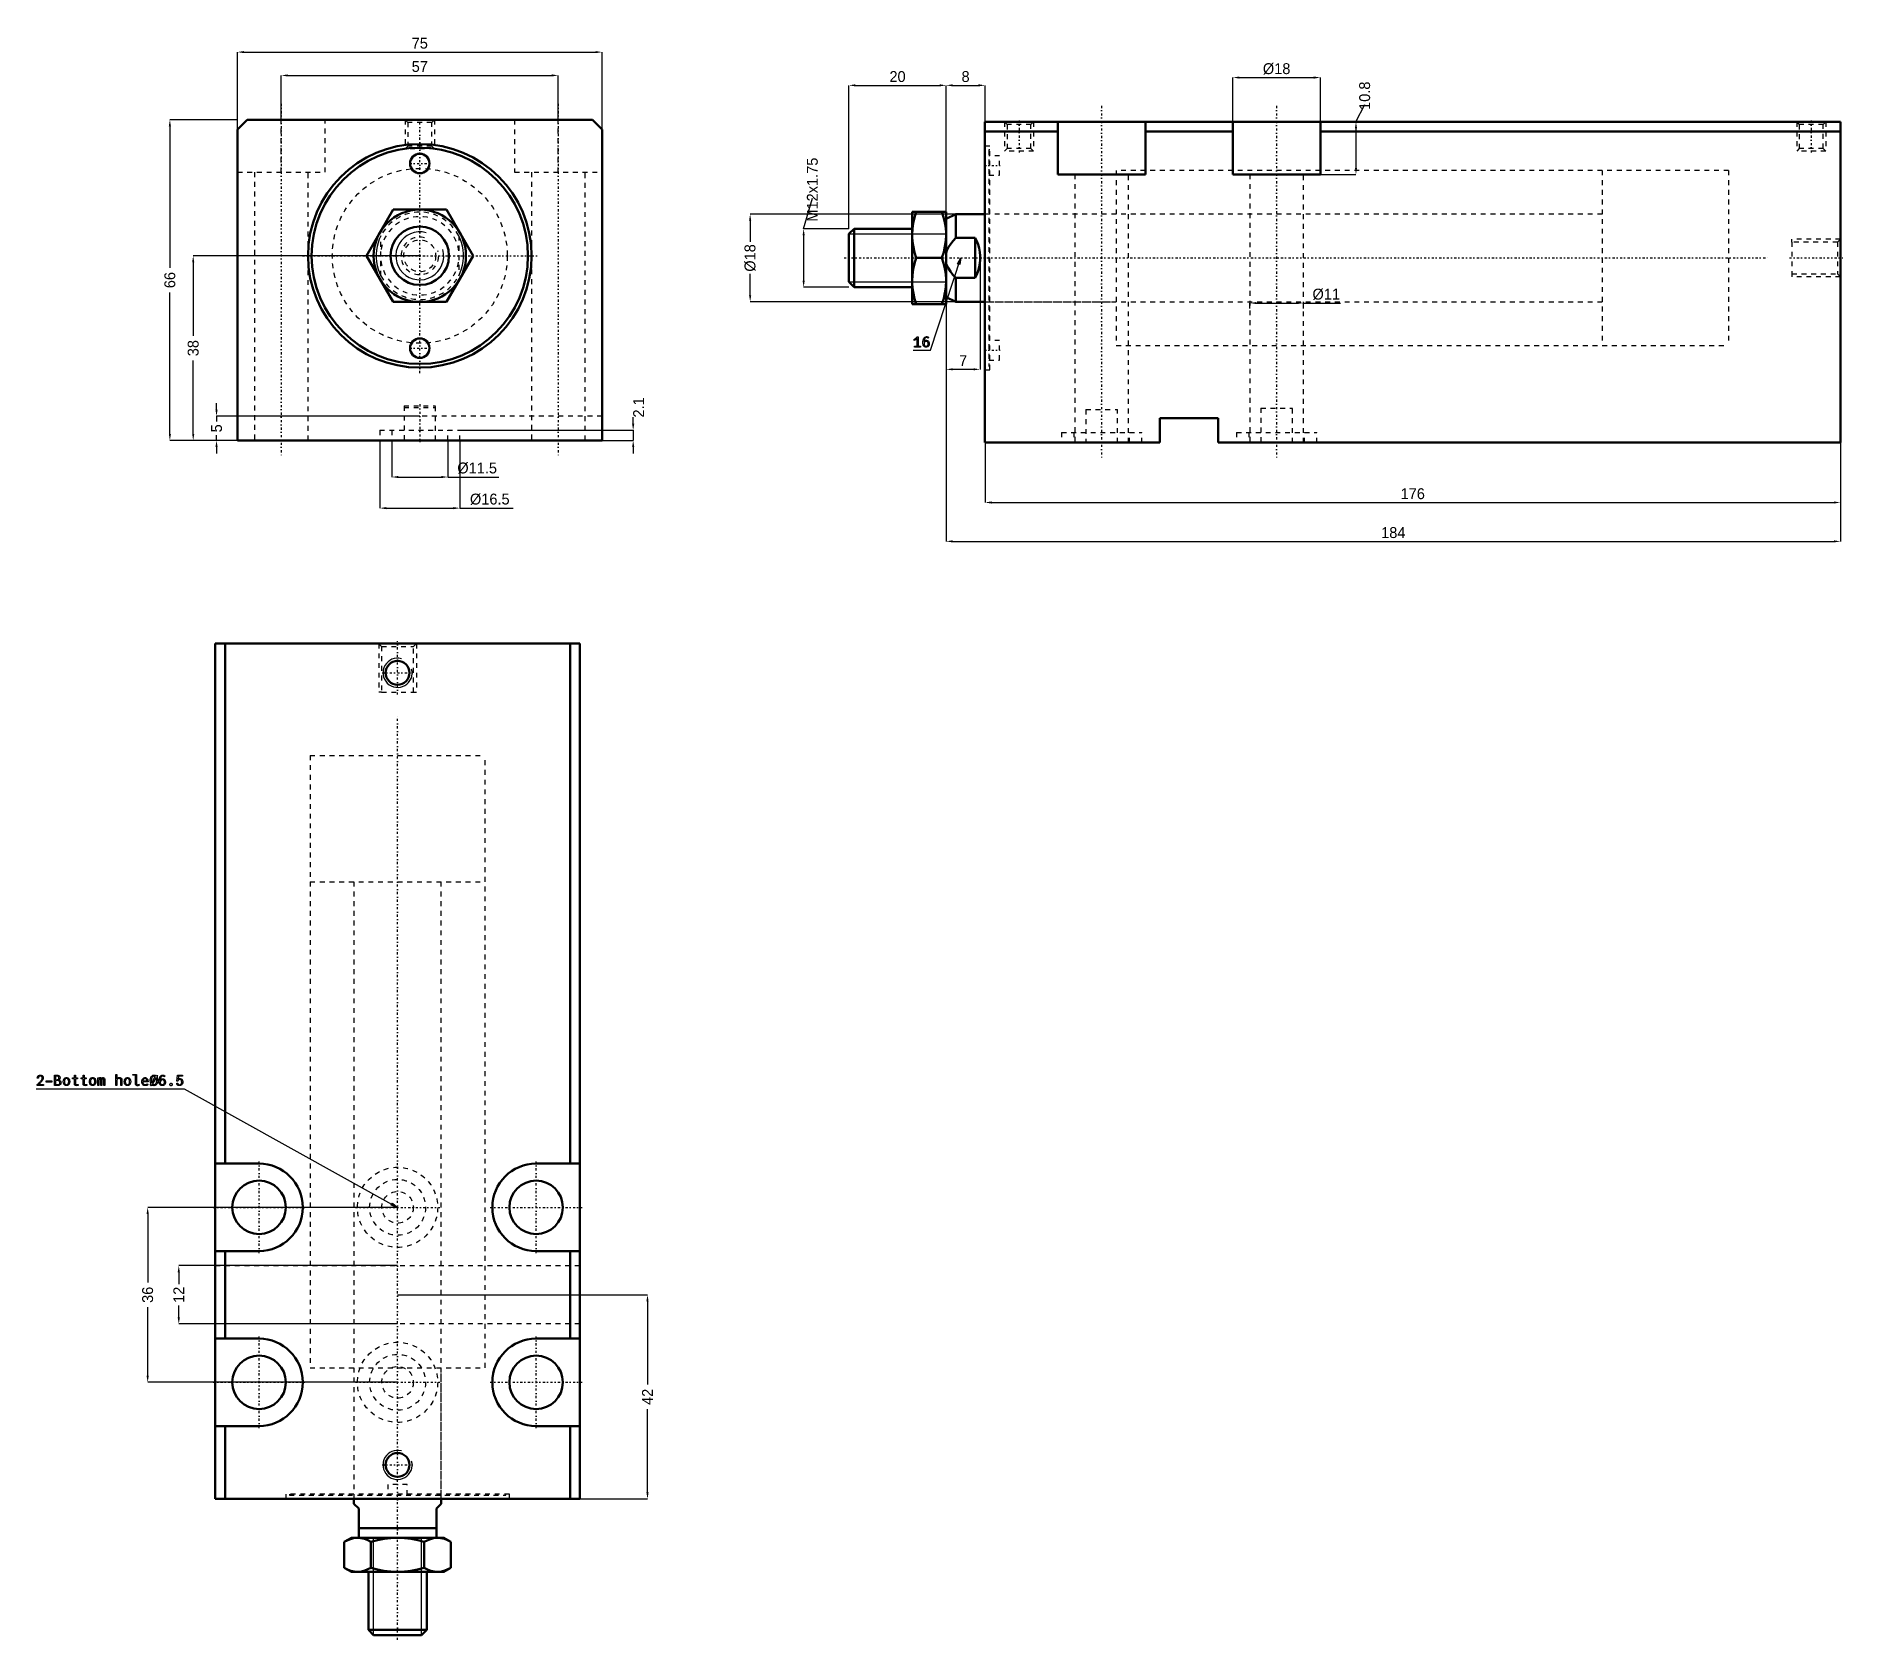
# Model space of a CAD drawing. Header units: millimetres. Extents: x -79 to 293, y -285 to 45.
import ezdxf

# ---------------------------------------------------------------- set-up
doc = ezdxf.new("R2010")
doc.units = ezdxf.units.MM
doc.linetypes.add('Center', pattern=[1.5, 0.45, -0.5, 0.05, -0.5])
doc.linetypes.add('Dashed', pattern=[2, 1, -1])
for name, color, linetype, lineweight in [('2d ConnectionPoints', 7, 'Continuous', 50), ('AM_0', 7, 'Continuous', 50), ('AM_5', 3, 'Continuous', 25), ('AM_7', 7, 'Center', 25), ('AM_9', 6, 'Dashed', 25)]:
    doc.layers.add(name, color=color, linetype=linetype, lineweight=lineweight)
doc.dimstyles.new('ISO-25', dxfattribs={"dimtxt": 2.5, "dimasz": 2.5, "dimexe": 1.25, "dimexo": 0.625, "dimtad": 1, "dimtxsty": 'Standard', "dimcen": 2.5, "dimadec": 0, "dimazin": 0, "dimtfac": 1, "dimtmove": 0, "dimatfit": 3, "dimfxl": 0, "dimarcsym": 0})

msp = doc.modelspace()

# ---------------------------------------------------------------- blocks, each defined once
blk = doc.blocks.new('1_JECN_M20_EX_32_100ST_rod_0_in_JECN_M20_EX_32_100ST_0__0')
at = {"layer": 'AM_0'}
for p, q in [((-10.97, 0), (-5.48, 9.5)), ((-5.48, 9.5), (5.48, 9.5)), ((5.48, 9.5), (10.97, 0)), ((-5.48, -9.5), (-10.97, 0)), ((10.97, 0), (5.48, -9.5)), ((5.48, -9.5), (-5.48, -9.5))]:
    blk.add_line(p, q, dxfattribs=at)
for radius in [9.5, 6]:
    blk.add_circle((0, 0), radius, dxfattribs=at)
at = {"layer": 'AM_5'}
blk.add_arc((0, 0), 4.93, 75, 15, dxfattribs=at)
at = {"layer": 'AM_9'}
for p, q in [((-8, -4.12), (-8, 4.12)), ((8, 4.12), (8, -4.12))]:
    blk.add_line(p, q, dxfattribs=at)
for points in [[(-8, 4.12), (-8.33, 3.41), (-8.59, 2.67), (-8.79, 1.91), (-8.93, 1.14), (-8.99, 0.36), (-8.99, -0.43), (-8.92, -1.21), (-8.78, -1.98), (-8.57, -2.74), (-8.3, -3.48), (-8, -4.12)], [(8, -4.12), (8.33, -3.41), (8.59, -2.67), (8.79, -1.91), (8.93, -1.14), (8.99, -0.36), (8.99, 0.43), (8.92, 1.21), (8.78, 1.98), (8.57, 2.74), (8.3, 3.48), (8, 4.12)]]:
    blk.add_lwpolyline(points, dxfattribs=at)
for radius, start, end in [(9, 27.266, 152.734), (8.07, 7.4106, 172.5894), (8.07, 187.4106, 352.5894), (9, 207.266, 332.734)]:
    blk.add_arc((0, 0), radius, start, end, dxfattribs=at)
blk = doc.blocks.new('2_JECN_M20_EX_32_100ST__body_0_in_JECN_M20_EX_32_100ST_0__0')
at = {"layer": 'AM_0'}
for p, q in [((-35.5, 28), (-37.5, 26)), ((35.5, 28), (-35.5, 28)), ((37.5, 26), (35.5, 28)), ((-37.5, 26), (-37.5, -38)), ((37.5, -38), (37.5, 26)), ((-37.5, -38), (37.5, -38))]:
    blk.add_line(p, q, dxfattribs=at)
for centre, radius in [((0, 0), 23), ((0, 0), 22.25), ((0, 19), 2), ((0, -19), 2)]:
    blk.add_circle(centre, radius, dxfattribs=at)
at = {"layer": 'AM_5', "linetype": 'Dashed'}
for p, q in [((-3, 28), (-3, 22)), ((3, 28), (3, 22))]:
    blk.add_line(p, q, dxfattribs=at)
blk.add_arc((0, 0), 3.8615, 75, 15, dxfattribs=at)
at = {"layer": 'AM_7'}
for p, q in [((-28.5, 31.3), (-28.5, -41.3)), ((28.5, 31.3), (28.5, -41.3)), ((0, -24.15), (0, 28.3)), ((-2.1, 19), (2.1, 19)), ((-24.15, 0), (24.15, 0)), ((-2.1, -19), (2.1, -19)), ((0, -30.545), (0, -38.355))]:
    blk.add_line(p, q, dxfattribs=at)
at = {"layer": 'AM_9'}
for p, q in [((-28.5, 17.2), (-28.5, 28)), ((-19.5, 17.2), (-19.5, 28)), ((-3, 28), (-2.4585, 27.4585)), ((-2.4585, 27.4585), (-2.4585, 22.5415)), ((2.4585, 27.4585), (-2.4585, 27.4585)), ((2.4585, 27.4585), (3, 28)), ((2.4585, 22.5415), (2.4585, 27.4585)), ((19.5, 28), (19.5, 17.2)), ((28.5, 17.2), (28.5, 28)), ((-2.4585, 22.5415), (-3, 22)), ((2.4585, 22.5415), (-2.4585, 22.5415)), ((3, 22), (2.4585, 22.5415)), ((3, 22), (-3, 22)), ((-37.5, 17.2), (-19.5, 17.2)), ((-34, 17.2), (-34, -38)), ((-23, -38), (-23, 17.2)), ((19.5, 17.2), (37.5, 17.2)), ((23, 17.2), (23, -38)), ((34, -38), (34, 17.2)), ((37.5, -33), (-37.5, -33)), ((-3.25, -30.9), (3.25, -30.9)), ((-3.25, -30.9), (-3.25, -38)), ((-3.25, -31.2), (3.25, -31.2)), ((3.25, -38), (3.25, -30.9)), ((-8.25, -35.9), (8.25, -35.9)), ((-8.25, -35.9), (-8.25, -38)), ((-5.75, -35.9), (-5.75, -38)), ((5.75, -38), (5.75, -35.9)), ((8.25, -38), (8.25, -35.9))]:
    blk.add_line(p, q, dxfattribs=at)
for radius in [18, 3.2805]:
    blk.add_circle((0, 0), radius, dxfattribs=at)
blk = doc.blocks.new('*D3')
at = {"layer": 'AM_5', "color": 0, "lineweight": -2}
for p, q in [((-28.5, 28), (-28.5, 37.12)), ((-27.16, 37.12), (27.16, 37.12)), ((28.5, 28), (28.5, 37.12))]:
    blk.add_line(p, q, dxfattribs=at)
at = {"layer": 'AM_5', "color": 0}
for points in [[(-27.16, 37.34), (-27.16, 36.9), (-28.5, 37.12)], [(27.16, 36.9), (27.16, 37.34), (28.5, 37.12)]]:
    blk.add_solid(points, dxfattribs=at)
at = {"layer": 'Defpoints', "color": 0}
for p in [(28.5, 37.12), (-28.5, 28), (28.5, 28)]:
    blk.add_point(p, dxfattribs=at)
at = {"layer": 'AM_5', "color": 0, "insert": (0, 38.94), "char_height": 2.24, "attachment_point": 5}
blk.add_mtext('57', dxfattribs=at)
blk = doc.blocks.new('*D4')
at = {"layer": 'AM_5', "color": 0, "lineweight": -2}
for p, q in [((-37.5, 28), (-51.42, 28)), ((-51.42, 26.66), (-51.42, -2.44)), ((-51.42, -36.66), (-51.42, -7.56)), ((-37.5, -38), (-51.42, -38))]:
    blk.add_line(p, q, dxfattribs=at)
at = {"layer": 'AM_5', "color": 0}
for points in [[(-51.2, 26.66), (-51.64, 26.66), (-51.42, 28)], [(-51.64, -36.66), (-51.2, -36.66), (-51.42, -38)]]:
    blk.add_solid(points, dxfattribs=at)
at = {"layer": 'Defpoints', "color": 0}
for p in [(-37.5, 28), (-51.42, -38), (-37.5, -38)]:
    blk.add_point(p, dxfattribs=at)
at = {"layer": 'AM_5', "color": 0, "insert": (-51.42, -5), "char_height": 2.24, "attachment_point": 5, "rotation": 90}
blk.add_mtext('66', dxfattribs=at)
blk = doc.blocks.new('*D5')
at = {"layer": 'AM_5', "color": 0, "lineweight": -2}
for p, q in [((0, 0), (-46.62, 0)), ((-46.62, -1.34), (-46.62, -16.44)), ((-46.62, -36.66), (-46.62, -21.56)), ((-37.5, -38), (-46.62, -38))]:
    blk.add_line(p, q, dxfattribs=at)
at = {"layer": 'AM_5', "color": 0}
for points in [[(-46.4, -1.34), (-46.84, -1.34), (-46.62, 0)], [(-46.84, -36.66), (-46.4, -36.66), (-46.62, -38)]]:
    blk.add_solid(points, dxfattribs=at)
at = {"layer": 'Defpoints', "color": 0}
for p in [(0, 0), (-46.62, -38), (-37.5, -38)]:
    blk.add_point(p, dxfattribs=at)
at = {"layer": 'AM_5', "color": 0, "insert": (-46.62, -19), "char_height": 2.24, "attachment_point": 5, "rotation": 90}
blk.add_mtext('38', dxfattribs=at)
blk = doc.blocks.new('*D6')
at = {"layer": 'AM_5', "color": 0, "lineweight": -2}
for p, q in [((-41.82, -31.66), (-41.82, -30.31)), ((0, -33), (-41.82, -33)), ((-41.82, -33), (-41.82, -34.06)), ((-41.82, -38), (-41.82, -36.94)), ((-37.5, -38), (-41.82, -38)), ((-41.82, -39.34), (-41.82, -40.69))]:
    blk.add_line(p, q, dxfattribs=at)
at = {"layer": 'AM_5', "color": 0}
for points in [[(-42.04, -31.66), (-41.6, -31.66), (-41.82, -33)], [(-41.6, -39.34), (-42.04, -39.34), (-41.82, -38)]]:
    blk.add_solid(points, dxfattribs=at)
at = {"layer": 'Defpoints', "color": 0}
for p in [(-41.82, -33), (0, -33), (-37.5, -38)]:
    blk.add_point(p, dxfattribs=at)
at = {"layer": 'AM_5', "color": 0, "insert": (-41.82, -35.5), "char_height": 2.24, "attachment_point": 5, "rotation": 90}
blk.add_mtext('5', dxfattribs=at)
blk = doc.blocks.new('*D7')
at = {"layer": 'AM_5', "color": 0, "lineweight": -2}
for p, q in [((43.9, -34.556), (43.9, -33.212)), ((8.25, -35.9), (43.9, -35.9)), ((43.9, -35.9), (43.9, -38)), ((37.5, -38), (43.9, -38)), ((43.9, -39.344), (43.9, -40.688))]:
    blk.add_line(p, q, dxfattribs=at)
at = {"layer": 'AM_5', "color": 0}
for points in [[(43.676, -34.556), (44.124, -34.556), (43.9, -35.9)], [(44.124, -39.344), (43.676, -39.344), (43.9, -38)]]:
    blk.add_solid(points, dxfattribs=at)
at = {"layer": 'Defpoints', "color": 0}
for p in [(8.25, -35.9), (37.5, -38), (43.9, -38)]:
    blk.add_point(p, dxfattribs=at)
at = {"layer": 'AM_5', "color": 0, "insert": (45.02, -31.196), "char_height": 2.24, "attachment_point": 5, "rotation": 90}
blk.add_mtext('2.1', dxfattribs=at)
blk = doc.blocks.new('*D8')
at = {"layer": 'AM_5', "color": 0, "lineweight": -2}
for p, q in [((-5.75, -38), (-5.75, -45.52)), ((5.75, -38), (5.75, -45.52)), ((-4.41, -45.52), (4.41, -45.52)), ((5.75, -45.52), (16.23, -45.52))]:
    blk.add_line(p, q, dxfattribs=at)
at = {"layer": 'AM_5', "color": 0}
for points in [[(-4.41, -45.3), (-4.41, -45.74), (-5.75, -45.52)], [(4.41, -45.74), (4.41, -45.3), (5.75, -45.52)]]:
    blk.add_solid(points, dxfattribs=at)
at = {"layer": 'Defpoints', "color": 0}
for p in [(-5.75, -38), (5.75, -38), (5.75, -45.52)]:
    blk.add_point(p, dxfattribs=at)
at = {"layer": 'AM_5', "color": 0, "insert": (11.8, -43.7), "char_height": 2.24, "attachment_point": 5}
blk.add_mtext('Ø11.5', dxfattribs=at)
blk = doc.blocks.new('*D9')
at = {"layer": 'AM_5', "color": 0, "lineweight": -2}
for p, q in [((-8.25, -38), (-8.25, -51.92)), ((8.25, -38), (8.25, -51.92)), ((-6.91, -51.92), (6.91, -51.92)), ((8.25, -51.92), (19.2, -51.92))]:
    blk.add_line(p, q, dxfattribs=at)
at = {"layer": 'AM_5', "color": 0}
for points in [[(-6.91, -51.7), (-6.91, -52.14), (-8.25, -51.92)], [(6.91, -52.14), (6.91, -51.7), (8.25, -51.92)]]:
    blk.add_solid(points, dxfattribs=at)
at = {"layer": 'Defpoints', "color": 0}
for p in [(-8.25, -38), (8.25, -38), (8.25, -51.92)]:
    blk.add_point(p, dxfattribs=at)
at = {"layer": 'AM_5', "color": 0, "insert": (14.4, -50.1), "char_height": 2.24, "attachment_point": 5}
blk.add_mtext('Ø16.5', dxfattribs=at)
blk = doc.blocks.new('*D10')
at = {"layer": 'AM_5', "color": 0, "lineweight": -2}
for p, q in [((-37.5, -38), (-37.5, 41.92)), ((-36.16, 41.92), (36.16, 41.92)), ((37.5, -38), (37.5, 41.92))]:
    blk.add_line(p, q, dxfattribs=at)
at = {"layer": 'AM_5', "color": 0}
for points in [[(-36.16, 42.14), (-36.16, 41.7), (-37.5, 41.92)], [(36.16, 41.7), (36.16, 42.14), (37.5, 41.92)]]:
    blk.add_solid(points, dxfattribs=at)
at = {"layer": 'Defpoints', "color": 0}
for p in [(37.5, 41.92), (-37.5, -38), (37.5, -38)]:
    blk.add_point(p, dxfattribs=at)
at = {"layer": 'AM_5', "color": 0, "insert": (0, 43.74), "char_height": 2.24, "attachment_point": 5}
blk.add_mtext('75', dxfattribs=at)
blk = doc.blocks.new('1_JECN_M20_EX_32_100ST_rod_0_in_JECN_M20_EX_32_100ST_0__2')
at = {"layer": 'AM_0'}
for p, q in [((-15, 9.5), (-15, -9.5)), ((-15, 9.5), (-8, 9.5)), ((-8, 9.5), (-8, -9.5)), ((-6, 9), (-8, 8.07)), ((0, 9), (-6, 9)), ((-6, 9), (-6, 4.12)), ((-26.93, 6), (-28, 4.93)), ((-28, 4.93), (-28, -4.93)), ((-15, 6), (-26.93, 6)), ((-26.93, 6), (-26.93, -6)), ((-2, 4.12), (-6, 4.12)), ((-2, 4.12), (-2, -4.12)), ((-8.85, 0), (-14.15, 0)), ((-28, -4.93), (-26.93, -6)), ((-26.93, -6), (-15, -6)), ((-6, -4.12), (-2, -4.12)), ((-6, -4.12), (-6, -9)), ((-8, -9.5), (-15, -9.5)), ((-8, -8.07), (-6, -9)), ((-6, -9), (0, -9))]:
    blk.add_line(p, q, dxfattribs=at)
for points in [[(-14.15, 9.5), (-14.5, 8.34), (-14.77, 7.17), (-14.94, 5.97), (-15, 4.75)], [(-8, 4.75), (-8, 5.09), (-8.08, 6.2), (-8.26, 7.3), (-8.52, 8.41), (-8.85, 9.5)], [(-15, 4.75), (-15, 4.41), (-14.92, 3.3), (-14.74, 2.2), (-14.48, 1.09), (-14.15, 0)], [(-8.85, 0), (-8.5, 1.16), (-8.23, 2.33), (-8.06, 3.53), (-8, 4.75)], [(-6, 4.12), (-6.54, 3.54), (-7.03, 2.92), (-7.49, 2.24), (-7.84, 1.5), (-8, 1.04)], [(-2, -4.12), (-1.67, -3.41), (-1.41, -2.67), (-1.21, -1.91), (-1.07, -1.14), (-1.01, -0.36), (-1.01, 0.43), (-1.08, 1.21), (-1.22, 1.98), (-1.43, 2.74), (-1.7, 3.48), (-2, 4.12)], [(-14.15, 0), (-14.5, -1.16), (-14.77, -2.33), (-14.94, -3.53), (-15, -4.75)], [(-8, -4.75), (-8, -4.41), (-8.08, -3.3), (-8.26, -2.2), (-8.52, -1.09), (-8.85, 0)], [(-8, -1.04), (-7.96, -1.18), (-7.61, -2), (-7.13, -2.79), (-6.6, -3.48), (-6, -4.12)], [(-15, -4.75), (-15, -5.09), (-14.92, -6.2), (-14.74, -7.3), (-14.48, -8.41), (-14.15, -9.5)], [(-8.85, -9.5), (-8.5, -8.34), (-8.23, -7.17), (-8.06, -5.97), (-8, -4.75)]]:
    blk.add_lwpolyline(points, dxfattribs=at)
at = {"layer": 'AM_5'}
for p, q in [((-28, 4.93), (-8, 4.93)), ((-28, -4.93), (-8, -4.93))]:
    blk.add_line(p, q, dxfattribs=at)
at = {"layer": 'AM_7'}
blk.add_line((-29, 0), (161.05, 0), dxfattribs=at)
at = {"layer": 'AM_9'}
for p, q in [((153, 18), (127, 18)), ((127, 18), (127, -18)), ((153, 18), (153, -18)), ((127, 9), (0, 9)), ((0, -9), (127, -9)), ((127, -18), (153, -18))]:
    blk.add_line(p, q, dxfattribs=at)
blk = doc.blocks.new('2_JECN_M20_EX_32_100ST__body_0_in_JECN_M20_EX_32_100ST_0__2')
at = {"layer": 'AM_0'}
for p, q in [((0, -38), (0, 28)), ((176, 28), (0, 28)), ((15, 28), (15, 17.2)), ((33, 17.2), (33, 28)), ((51, 28), (51, 17.2)), ((69, 17.2), (69, 28)), ((176, -38), (176, 28)), ((15, 26), (0, 26)), ((51, 26), (33, 26)), ((176, 26), (69, 26)), ((15, 17.2), (33, 17.2)), ((51, 17.2), (69, 17.2)), ((36, -33), (36, -38)), ((48, -33), (36, -33)), ((48, -38), (48, -33)), ((36, -38), (0, -38)), ((176, -38), (48, -38))]:
    blk.add_line(p, q, dxfattribs=at)
at = {"layer": 'AM_5', "linetype": 'Dashed'}
for p, q in [((4, 28), (4, 22)), ((10, 28), (10, 22)), ((167, 28), (167, 22)), ((173, 28), (173, 22)), ((176, 3.8615), (166, 3.8615)), ((166, 3.2805), (166, 3.8615)), ((166, -3.2805), (166, -3.8615)), ((176, -3.8615), (166, -3.8615))]:
    blk.add_line(p, q, dxfattribs=at)
at = {"layer": 'AM_7'}
for p, q in [((24, 31.3), (24, -41.3)), ((60, 31.3), (60, -41.3)), ((7, 28.3), (7, 21.7)), ((170, 28.3), (170, 21.7)), ((-0.15, 19), (3.15, 19)), ((165.5, 0), (176.5, 0)), ((-0.15, -19), (3.15, -19))]:
    blk.add_line(p, q, dxfattribs=at)
at = {"layer": 'AM_9'}
for p, q in [((4, 28), (4.5415, 27.4585)), ((4.5415, 27.4585), (4.5415, 22.5415)), ((9.4585, 27.4585), (4.5415, 27.4585)), ((9.4585, 27.4585), (10, 28)), ((9.4585, 22.5415), (9.4585, 27.4585)), ((167, 28), (167.5415, 27.4585)), ((167.5415, 27.4585), (167.5415, 22.5415)), ((172.4585, 27.4585), (167.5415, 27.4585)), ((172.4585, 27.4585), (173, 28)), ((172.4585, 22.5415), (172.4585, 27.4585)), ((1, 23), (0, 23)), ((1, -23), (1, 23)), ((4.5415, 22.5415), (4, 22)), ((9.4585, 22.5415), (4.5415, 22.5415)), ((10, 22), (9.4585, 22.5415)), ((167.5415, 22.5415), (167, 22)), ((172.4585, 22.5415), (167.5415, 22.5415)), ((173, 22), (172.4585, 22.5415)), ((0.8, 22.25), (0.8, -22.25)), ((1, 22.25), (0.8, 22.25)), ((3, 21), (0.8, 21)), ((3, 17), (3, 21)), ((10, 22), (4, 22)), ((173, 22), (167, 22)), ((0.8, 17), (3, 17)), ((18.5, 17.2), (18.5, -38)), ((153, 18), (27, 18)), ((27, 18), (27, -18)), ((29.5, -38), (29.5, 17.2)), ((54.5, 17.2), (54.5, -38)), ((65.5, -38), (65.5, 17.2)), ((153, 18), (153, -18)), ((27, 9), (0.8, 9)), ((176, 3.8615), (175.419, 3.2805)), ((175.419, 3.2805), (166, 3.2805)), ((166, 3.2805), (166, -3.2805)), ((175.419, 3.2805), (175.419, -3.2805)), ((166, -3.2805), (175.419, -3.2805)), ((175.419, -3.2805), (176, -3.8615)), ((0.8, -9), (27, -9)), ((3, -17), (0.8, -17)), ((3, -21), (3, -17)), ((27, -18), (153, -18)), ((0.8, -21), (3, -21)), ((0.8, -22.25), (1, -22.25)), ((0, -23), (1, -23)), ((20.75, -31.2), (27.25, -31.2)), ((20.75, -31.2), (20.75, -38)), ((27.25, -38), (27.25, -31.2)), ((56.75, -30.9), (63.25, -30.9)), ((56.75, -30.9), (56.75, -38)), ((63.25, -38), (63.25, -30.9)), ((15.75, -35.9), (32.25, -35.9)), ((15.75, -35.9), (15.75, -38)), ((18.25, -35.9), (18.25, -38)), ((29.75, -38), (29.75, -35.9)), ((32.25, -38), (32.25, -35.9)), ((51.75, -35.9), (68.25, -35.9)), ((51.75, -35.9), (51.75, -38)), ((54.25, -35.9), (54.25, -38)), ((65.75, -38), (65.75, -35.9)), ((68.25, -38), (68.25, -35.9))]:
    blk.add_line(p, q, dxfattribs=at)
blk = doc.blocks.new('*D24')
at = {"layer": 'AM_5', "color": 0, "lineweight": -2}
for p, q in [((116.29, 8.56), (67.97, 8.56)), ((67.97, 7.22), (67.97, 2.85)), ((67.97, -8.1), (67.97, -3.72)), ((116.29, -9.44), (67.97, -9.44))]:
    blk.add_line(p, q, dxfattribs=at)
at = {"layer": 'AM_5', "color": 0}
for points in [[(68.19, 7.22), (67.74, 7.22), (67.97, 8.56)], [(67.74, -8.1), (68.19, -8.1), (67.97, -9.44)]]:
    blk.add_solid(points, dxfattribs=at)
at = {"layer": 'Defpoints', "color": 0}
for p in [(116.29, 8.56), (67.97, -9.44), (116.29, -9.44)]:
    blk.add_point(p, dxfattribs=at)
at = {"layer": 'AM_5', "color": 0, "insert": (67.97, -0.44), "char_height": 2.24, "attachment_point": 5, "rotation": 90}
blk.add_mtext('Ø18', dxfattribs=at)
blk = doc.blocks.new('*D25')
at = {"layer": 'AM_5', "color": 0, "lineweight": -2}
for p, q in [((78.97, 5.56), (80.77, 11.83)), ((88.29, 5.56), (78.97, 5.56)), ((78.97, 4.22), (78.97, -5.1)), ((88.29, -6.44), (78.97, -6.44))]:
    blk.add_line(p, q, dxfattribs=at)
at = {"layer": 'AM_5', "color": 0}
for points in [[(79.2, 4.22), (78.75, 4.22), (78.97, 5.56)], [(78.75, -5.1), (79.2, -5.1), (78.97, -6.44)]]:
    blk.add_solid(points, dxfattribs=at)
at = {"layer": 'Defpoints', "color": 0}
for p in [(88.29, 5.56), (78.97, -6.44), (88.29, -6.44)]:
    blk.add_point(p, dxfattribs=at)
at = {"layer": 'AM_5', "color": 0, "insert": (80.77, 13.62), "char_height": 2.24, "attachment_point": 5, "rotation": 90}
blk.add_mtext('M12x1.75', dxfattribs=at)
blk = doc.blocks.new('*D26')
at = {"layer": 'AM_5', "color": 0, "lineweight": -2}
for p, q in [((115.29, -0.44), (115.29, -23.36)), ((108.29, -9.44), (108.29, -23.36)), ((113.94, -23.36), (109.63, -23.36))]:
    blk.add_line(p, q, dxfattribs=at)
at = {"layer": 'AM_5', "color": 0}
for points in [[(109.63, -23.14), (109.63, -23.58), (108.29, -23.36)], [(113.94, -23.58), (113.94, -23.14), (115.29, -23.36)]]:
    blk.add_solid(points, dxfattribs=at)
at = {"layer": 'Defpoints', "color": 0}
for p in [(115.29, -0.44), (108.29, -9.44), (108.29, -23.36)]:
    blk.add_point(p, dxfattribs=at)
at = {"layer": 'AM_5', "color": 0, "insert": (111.79, -21.57), "char_height": 2.24, "attachment_point": 5}
blk.add_mtext('7', dxfattribs=at)
blk = doc.blocks.new('*D27')
at = {"layer": 'AM_5', "color": 0, "lineweight": -2}
for p, q in [((88.29, 5.56), (88.29, 35.08)), ((89.63, 35.08), (106.94, 35.08)), ((108.29, 8.56), (108.29, 35.08))]:
    blk.add_line(p, q, dxfattribs=at)
at = {"layer": 'AM_5', "color": 0}
for points in [[(89.63, 35.3), (89.63, 34.86), (88.29, 35.08)], [(106.94, 34.86), (106.94, 35.3), (108.29, 35.08)]]:
    blk.add_solid(points, dxfattribs=at)
at = {"layer": 'Defpoints', "color": 0}
for p in [(108.29, 35.08), (108.29, 8.56), (88.29, 5.56)]:
    blk.add_point(p, dxfattribs=at)
at = {"layer": 'AM_5', "color": 0, "insert": (98.29, 36.87), "char_height": 2.24, "attachment_point": 5}
blk.add_mtext('20', dxfattribs=at)
blk = doc.blocks.new('*D28')
at = {"layer": 'AM_5', "color": 0, "lineweight": -2}
for p, q in [((108.29, 8.56), (108.29, 35.08)), ((109.63, 35.08), (114.94, 35.08)), ((116.29, 8.56), (116.29, 35.08))]:
    blk.add_line(p, q, dxfattribs=at)
at = {"layer": 'AM_5', "color": 0}
for points in [[(109.63, 35.3), (109.63, 34.86), (108.29, 35.08)], [(114.94, 34.86), (114.94, 35.3), (116.29, 35.08)]]:
    blk.add_solid(points, dxfattribs=at)
at = {"layer": 'Defpoints', "color": 0}
for p in [(116.29, 35.08), (108.29, 8.56), (116.29, 8.56)]:
    blk.add_point(p, dxfattribs=at)
at = {"layer": 'AM_5', "color": 0, "insert": (112.29, 36.87), "char_height": 2.24, "attachment_point": 5}
blk.add_mtext('8', dxfattribs=at)
blk = doc.blocks.new('*D29')
at = {"layer": 'AM_5', "color": 0, "lineweight": -2}
for p, q in [((292.29, -33.44), (292.29, -50.76)), ((116.29, -38.44), (116.29, -50.76)), ((117.63, -50.76), (290.94, -50.76))]:
    blk.add_line(p, q, dxfattribs=at)
at = {"layer": 'AM_5', "color": 0}
for points in [[(117.63, -50.54), (117.63, -50.98), (116.29, -50.76)], [(290.94, -50.98), (290.94, -50.54), (292.29, -50.76)]]:
    blk.add_solid(points, dxfattribs=at)
at = {"layer": 'Defpoints', "color": 0}
for p in [(292.29, -33.44), (116.29, -38.44), (292.29, -50.76)]:
    blk.add_point(p, dxfattribs=at)
at = {"layer": 'AM_5', "color": 0, "insert": (204.29, -48.97), "char_height": 2.24, "attachment_point": 5}
blk.add_mtext('176', dxfattribs=at)
blk = doc.blocks.new('*D30')
at = {"layer": 'AM_5', "color": 0, "lineweight": -2}
for p, q in [((108.29, -9.44), (108.29, -58.76)), ((292.29, -33.44), (292.29, -58.76)), ((109.63, -58.76), (290.94, -58.76))]:
    blk.add_line(p, q, dxfattribs=at)
at = {"layer": 'AM_5', "color": 0}
for points in [[(109.63, -58.54), (109.63, -58.98), (108.29, -58.76)], [(290.94, -58.98), (290.94, -58.54), (292.29, -58.76)]]:
    blk.add_solid(points, dxfattribs=at)
at = {"layer": 'Defpoints', "color": 0}
for p in [(108.29, -9.44), (292.29, -33.44), (292.29, -58.76)]:
    blk.add_point(p, dxfattribs=at)
at = {"layer": 'AM_5', "color": 0, "insert": (200.29, -56.97), "char_height": 2.24, "attachment_point": 5}
blk.add_mtext('184', dxfattribs=at)
blk = doc.blocks.new('*D31')
at = {"layer": 'AM_5', "color": 0, "lineweight": -2}
for p, q in [((167.29, 27.56), (167.29, 36.68)), ((168.63, 36.68), (183.94, 36.68)), ((185.29, 27.56), (185.29, 36.68))]:
    blk.add_line(p, q, dxfattribs=at)
at = {"layer": 'AM_5', "color": 0}
for points in [[(168.63, 36.9), (168.63, 36.46), (167.29, 36.68)], [(183.94, 36.46), (183.94, 36.9), (185.29, 36.68)]]:
    blk.add_solid(points, dxfattribs=at)
at = {"layer": 'Defpoints', "color": 0}
for p in [(185.29, 36.68), (167.29, 27.56), (185.29, 27.56)]:
    blk.add_point(p, dxfattribs=at)
at = {"layer": 'AM_5', "color": 0, "insert": (176.29, 38.47), "char_height": 2.24, "attachment_point": 5}
blk.add_mtext('Ø18', dxfattribs=at)
blk = doc.blocks.new('*D32')
at = {"layer": 'AM_5', "color": 0, "lineweight": -2}
for p, q in [((192.61, 27.56), (194.41, 31.14)), ((185.29, 27.56), (192.61, 27.56)), ((192.61, 26.22), (192.61, 18.1)), ((185.29, 16.76), (192.61, 16.76))]:
    blk.add_line(p, q, dxfattribs=at)
at = {"layer": 'AM_5', "color": 0}
for points in [[(192.84, 26.22), (192.39, 26.22), (192.61, 27.56)], [(192.39, 18.1), (192.84, 18.1), (192.61, 16.76)]]:
    blk.add_solid(points, dxfattribs=at)
at = {"layer": 'Defpoints', "color": 0}
for p in [(185.29, 27.56), (185.29, 16.76), (192.61, 16.76)]:
    blk.add_point(p, dxfattribs=at)
at = {"layer": 'AM_5', "color": 0, "insert": (194.41, 32.94), "char_height": 2.24, "attachment_point": 5, "rotation": 90}
blk.add_mtext('10.8', dxfattribs=at)
blk = doc.blocks.new('*D33')
at = {"layer": 'AM_5', "color": 0, "lineweight": -2}
for p, q in [((170.79, -10.84), (170.79, -9.72)), ((172.13, -9.72), (180.44, -9.72)), ((181.79, -10.84), (181.79, -9.72)), ((181.79, -9.72), (189.4, -9.72))]:
    blk.add_line(p, q, dxfattribs=at)
at = {"layer": 'AM_5', "color": 0}
for points in [[(172.13, -9.5), (172.13, -9.94), (170.79, -9.72)], [(180.44, -9.94), (180.44, -9.5), (181.79, -9.72)]]:
    blk.add_solid(points, dxfattribs=at)
at = {"layer": 'Defpoints', "color": 0}
for p in [(170.79, -10.84), (181.79, -9.72), (181.79, -10.84)]:
    blk.add_point(p, dxfattribs=at)
at = {"layer": 'AM_5', "color": 0, "insert": (186.49, -7.93), "char_height": 2.24, "attachment_point": 5}
blk.add_mtext('Ø11', dxfattribs=at)
blk = doc.blocks.new('1_JECN_M20_EX_32_100ST_rod_0_in_JECN_M20_EX_32_100ST_0__4')
at = {"layer": 'AM_0'}
for p, q in [((9, -1), (9, 0)), ((-9, 0), (-9, -1)), ((-8, -2), (-9, -1)), ((-8, -8), (-8, -2)), ((9, -1), (8, -2)), ((8, -2), (8, -8)), ((-8, -6), (8, -6)), ((-9.5, -8), (-10.97, -8.85)), ((-10.97, -8.85), (-10.97, -14.15)), ((-9.5, -8), (9.5, -8)), ((-5.48, -8.85), (-5.48, -14.15)), ((5.48, -8.85), (5.48, -14.15)), ((10.97, -8.85), (9.5, -8)), ((10.97, -8.85), (10.97, -14.15)), ((-10.97, -14.15), (-9.5, -15)), ((9.5, -15), (10.97, -14.15)), ((-9.5, -15), (9.5, -15)), ((-6, -15), (-6, -26.93)), ((6, -26.93), (6, -15)), ((-6, -26.93), (6, -26.93)), ((-6, -26.93), (-4.93, -28)), ((-4.93, -28), (4.93, -28)), ((4.93, -28), (6, -26.93))]:
    blk.add_line(p, q, dxfattribs=at)
for points in [[(-8.23, -8), (-8.42, -8), (-9.06, -8.08), (-9.7, -8.26), (-10.34, -8.52), (-10.97, -8.85)], [(-5.48, -8.85), (-6.15, -8.5), (-6.83, -8.23), (-7.53, -8.06), (-8.23, -8)], [(0, -8), (-0.03, -8), (-1.4, -8.06), (-2.76, -8.23), (-4.13, -8.5), (-5.48, -8.85)], [(5.48, -8.85), (4.15, -8.5), (2.8, -8.23), (1.4, -8.06), (0, -8)], [(8.23, -8), (8.03, -8), (7.39, -8.08), (6.76, -8.26), (6.12, -8.52), (5.48, -8.85)], [(10.97, -8.85), (10.3, -8.5), (9.63, -8.23), (8.93, -8.06), (8.23, -8)], [(-10.97, -14.15), (-10.3, -14.5), (-9.63, -14.77), (-8.93, -14.94), (-8.23, -15)], [(-8.23, -15), (-8.03, -15), (-7.39, -14.92), (-6.76, -14.74), (-6.12, -14.48), (-5.48, -14.15)], [(-5.48, -14.15), (-4.15, -14.5), (-2.8, -14.77), (-1.4, -14.94), (0, -15)], [(0, -15), (0.03, -15), (1.4, -14.94), (2.76, -14.77), (4.13, -14.5), (5.48, -14.15)], [(5.48, -14.15), (6.15, -14.5), (6.83, -14.77), (7.53, -14.94), (8.23, -15)], [(8.23, -15), (8.42, -15), (9.06, -14.92), (9.7, -14.74), (10.34, -14.48), (10.97, -14.15)]]:
    blk.add_lwpolyline(points, dxfattribs=at)
at = {"layer": 'AM_5'}
for p, q in [((-4.93, -28), (-4.93, -8)), ((4.93, -28), (4.93, -8))]:
    blk.add_line(p, q, dxfattribs=at)
at = {"layer": 'AM_7'}
blk.add_line((0, -29), (0, 161.05), dxfattribs=at)
at = {"layer": 'AM_9'}
for p, q in [((-18, 153), (18, 153)), ((-18, 153), (-18, 127)), ((18, 127), (18, 153)), ((-18, 127), (18, 127)), ((-9, 127), (-9, 0)), ((9, 0), (9, 127))]:
    blk.add_line(p, q, dxfattribs=at)
blk = doc.blocks.new('2_JECN_M20_EX_32_100ST__body_0_in_JECN_M20_EX_32_100ST_0__4')
at = {"layer": 'AM_0'}
for p, q in [((37.5, 176), (-37.5, 176)), ((-37.5, 176), (-37.5, 0)), ((-35.5, 176), (-35.5, 69)), ((35.5, 176), (35.5, 69)), ((37.5, 176), (37.5, 0)), ((-28.5, 69), (-37.5, 69)), ((37.5, 69), (28.5, 69)), ((-37.5, 51), (-28.5, 51)), ((-35.5, 51), (-35.5, 33)), ((28.5, 51), (37.5, 51)), ((35.5, 51), (35.5, 33)), ((-28.5, 33), (-37.5, 33)), ((37.5, 33), (28.5, 33)), ((-37.5, 15), (-28.5, 15)), ((-35.5, 15), (-35.5, 0)), ((28.5, 15), (37.5, 15)), ((35.5, 15), (35.5, 0)), ((37.5, 0), (-37.5, 0))]:
    blk.add_line(p, q, dxfattribs=at)
for centre, radius in [((0, 170), 2.4585), ((-28.5, 60), 5.5), ((28.5, 60), 5.5), ((-28.5, 24), 5.5), ((28.5, 24), 5.5), ((0, 7), 2.4585)]:
    blk.add_circle(centre, radius, dxfattribs=at)
for centre, start, end in [((-28.5, 60), 270, 90), ((28.5, 60), 90, 270), ((-28.5, 24), 270, 90), ((28.5, 24), 90, 270)]:
    blk.add_arc(centre, 9, start, end, dxfattribs=at)
at = {"layer": 'AM_5', "linetype": 'Dashed'}
for p, q in [((-3.8615, 176), (-3.8615, 166)), ((3.8615, 176), (3.8615, 166)), ((-3.2805, 166), (-3.8615, 166)), ((3.2805, 166), (3.8615, 166))]:
    blk.add_line(p, q, dxfattribs=at)
at = {"layer": 'AM_5'}
for centre in [(0, 170), (0, 7)]:
    blk.add_arc(centre, 3, 75, 15, dxfattribs=at)
at = {"layer": 'AM_7'}
for p, q in [((0, 165.5), (0, 176.5)), ((-3.15, 170), (3.15, 170)), ((-28.5, 50.55), (-28.5, 69.45)), ((28.5, 50.55), (28.5, 69.45)), ((-37.95, 60), (-19.05, 60)), ((-8.6625, 60), (8.6625, 60)), ((19.05, 60), (37.95, 60)), ((-28.5, 14.55), (-28.5, 33.45)), ((28.5, 14.55), (28.5, 33.45)), ((-37.95, 24), (-19.05, 24)), ((-8.6625, 24), (8.6625, 24)), ((19.05, 24), (37.95, 24)), ((-3.15, 7), (3.15, 7))]:
    blk.add_line(p, q, dxfattribs=at)
at = {"layer": 'AM_9'}
for p, q in [((-3.8615, 176), (-3.2805, 175.419)), ((-3.2805, 175.419), (-3.2805, 166)), ((-3.2805, 175.419), (3.2805, 175.419)), ((3.2805, 175.419), (3.8615, 176)), ((3.2805, 166), (3.2805, 175.419)), ((-3.2805, 166), (3.2805, 166)), ((-18, 153), (18, 153)), ((-18, 153), (-18, 27)), ((18, 27), (18, 153)), ((37.5, 48), (-37.5, 48)), ((37.5, 36), (-37.5, 36)), ((-18, 27), (18, 27)), ((-9, 27), (-9, 0.8)), ((9, 0.8), (9, 27)), ((23, 1), (-23, 1)), ((-23, 1), (-23, 0)), ((-22.25, 1), (-22.25, 0.8)), ((-22.25, 0.8), (22.25, 0.8)), ((2, 3), (-2, 3)), ((-2, 3), (-2, 0.8)), ((2, 0.8), (2, 3)), ((22.25, 0.8), (22.25, 1)), ((23, 0), (23, 1))]:
    blk.add_line(p, q, dxfattribs=at)
for centre, radius in [((0, 60), 8.25), ((0, 60), 5.75), ((0, 60), 3.25), ((0, 24), 8.25), ((0, 24), 5.75), ((0, 24), 3.25)]:
    blk.add_circle(centre, radius, dxfattribs=at)
blk = doc.blocks.new('*D40')
at = {"layer": 'AM_5', "color": 0, "lineweight": -2}
for p, q in [((-4.57, -195.8), (-55.99, -195.8)), ((-55.99, -197.15), (-55.99, -211.26)), ((-55.99, -230.46), (-55.99, -216.34)), ((-4.57, -231.8), (-55.99, -231.8))]:
    blk.add_line(p, q, dxfattribs=at)
at = {"layer": 'AM_5', "color": 0}
for points in [[(-55.77, -197.15), (-56.22, -197.15), (-55.99, -195.8)], [(-56.22, -230.46), (-55.77, -230.46), (-55.99, -231.8)]]:
    blk.add_solid(points, dxfattribs=at)
at = {"layer": 'Defpoints', "color": 0}
for p in [(-4.57, -195.8), (-55.99, -231.8), (-4.57, -231.8)]:
    blk.add_point(p, dxfattribs=at)
at = {"layer": 'AM_5', "color": 0, "insert": (-55.99, -213.8), "char_height": 2.24, "attachment_point": 5, "rotation": 90}
blk.add_mtext('36', dxfattribs=at)
blk = doc.blocks.new('*D41')
at = {"layer": 'AM_5', "color": 0, "lineweight": -2}
for p, q in [((-4.57, -213.8), (46.85, -213.8)), ((46.85, -215.15), (46.85, -232.26)), ((46.85, -254.46), (46.85, -237.34)), ((32.93, -255.8), (46.85, -255.8))]:
    blk.add_line(p, q, dxfattribs=at)
at = {"layer": 'AM_5', "color": 0}
for points in [[(47.07, -215.15), (46.62, -215.15), (46.85, -213.8)], [(46.62, -254.46), (47.07, -254.46), (46.85, -255.8)]]:
    blk.add_solid(points, dxfattribs=at)
at = {"layer": 'Defpoints', "color": 0}
for p in [(-4.57, -213.8), (46.85, -213.8), (32.93, -255.8)]:
    blk.add_point(p, dxfattribs=at)
at = {"layer": 'AM_5', "color": 0, "insert": (46.85, -234.8), "char_height": 2.24, "attachment_point": 5, "rotation": 90}
blk.add_mtext('42', dxfattribs=at)
blk = doc.blocks.new('*D42')
at = {"layer": 'AM_5', "color": 0, "lineweight": -2}
for p, q in [((-4.57, -207.8), (-49.59, -207.8)), ((-49.59, -209.15), (-49.59, -211.64)), ((-49.59, -218.46), (-49.59, -215.97)), ((-4.57, -219.8), (-49.59, -219.8))]:
    blk.add_line(p, q, dxfattribs=at)
at = {"layer": 'AM_5', "color": 0}
for points in [[(-49.37, -209.15), (-49.82, -209.15), (-49.59, -207.8)], [(-49.82, -218.46), (-49.37, -218.46), (-49.59, -219.8)]]:
    blk.add_solid(points, dxfattribs=at)
at = {"layer": 'Defpoints', "color": 0}
for p in [(-49.59, -207.8), (-4.57, -207.8), (-4.57, -219.8)]:
    blk.add_point(p, dxfattribs=at)
at = {"layer": 'AM_5', "color": 0, "insert": (-49.59, -213.8), "char_height": 2.24, "attachment_point": 5, "rotation": 90}
blk.add_mtext('12', dxfattribs=at)

# ---------------------------------------------------------------- dimensions: what is measured, and where the dimension line sits
at = {"layer": 'AM_5'}
for base, p1, p2, text, picture, middle in [((37.5, 41.92), (-37.5, -38), (37.5, -38), '75', '*D10', (0, 41.92)), ((28.5, 37.12), (-28.5, 28), (28.5, 28), '57', '*D3', (0, 37.12)), ((108.285, 35.081), (88.285, 5.561), (108.285, 8.561), '20', '*D27', (98.285, 35.081)), ((116.285, 35.081), (108.285, 8.561), (116.285, 8.561), '8', '*D28', (112.285, 35.081)), ((185.285, 36.681), (167.285, 27.561), (185.285, 27.561), 'Ø18', '*D31', (176.285, 36.681)), ((108.285, -23.359), (115.285, -0.439), (108.285, -9.439), '7', '*D26', (111.785, -23.359)), ((181.785, -9.719), (170.785, -10.839), (181.785, -10.839), 'Ø11', '*D33', (186.489, -9.719)), ((292.285, -58.759), (108.285, -9.439), (292.285, -33.439), '184', '*D30', (200.285, -58.759)), ((292.285, -50.759), (116.285, -38.439), (292.285, -33.439), '176', '*D29', (204.285, -50.759)), ((8.25, -51.92), (-8.25, -38), (8.25, -38), 'Ø16.5', '*D9', (14.398, -51.92)), ((5.75, -45.52), (-5.75, -38), (5.75, -38), 'Ø11.5', '*D8', (11.798, -45.52))]:
    dim = msp.add_linear_dim(base=base, p1=p1, p2=p2, text=text, dimstyle='ISO-25', override={"dimtxt": 2.24, "dimasz": 1.344, "dimexe": 0, "dimexo": 0, "dimgap": 0.672}, dxfattribs=at)
    dim.commit()
    dim.dimension.update_dxf_attribs({"geometry": picture, "text_midpoint": middle, "dimtype": 160})
for base, p1, p2, text, picture, middle in [((192.613, 16.761), (185.285, 27.561), (185.285, 16.761), '10.8', '*D32', (194.405, 32.937)), ((-51.42, -38), (-37.5, 28), (-37.5, -38), '66', '*D4', (-51.42, -5)), ((78.973, -6.439), (88.285, 5.561), (88.285, -6.439), 'M12x1.75', '*D25', (80.765, 13.625)), ((67.965, -9.439), (116.285, 8.561), (116.285, -9.439), 'Ø18', '*D24', (67.965, -0.439)), ((-46.62, -38), (0, 0), (-37.5, -38), '38', '*D5', (-46.62, -19)), ((43.9, -38), (8.25, -35.9), (37.5, -38), '2.1', '*D7', (45.02, -31.196)), ((-41.82, -33), (-37.5, -38), (0, -33), '5', '*D6', (-41.82, -35.5)), ((-55.993, -231.803), (-4.573, -195.803), (-4.573, -231.803), '36', '*D40', (-55.993, -213.803)), ((-49.593, -207.803), (-4.573, -219.803), (-4.573, -207.803), '12', '*D42', (-49.593, -213.803)), ((46.847, -213.803), (32.927, -255.803), (-4.573, -213.803), '42', '*D41', (46.847, -234.803))]:
    dim = msp.add_linear_dim(base=base, p1=p1, p2=p2, angle=90, text=text, dimstyle='ISO-25', override={"dimtxt": 2.24, "dimasz": 1.344, "dimexe": 0, "dimexo": 0, "dimgap": 0.672}, dxfattribs=at)
    dim.commit()
    dim.dimension.update_dxf_attribs({"geometry": picture, "text_midpoint": middle, "dimtype": 160, "text_rotation": 90})

# ---------------------------------------------------------------- linework, layer by layer
at = {"layer": '2d ConnectionPoints'}
for p in [(0, 0), (0, 0), (116.285, -0.439), (116.285, -0.439), (-4.573, -255.803), (-4.573, -255.803)]:
    msp.add_point(p, dxfattribs=at)
at = {"layer": 'AM_5'}
for p, q in [((105.085, -19.439), (111.285, -0.439)), ((101.501, -19.439), (105.085, -19.439)), ((-78.937, -171.403), (-48.473, -171.403)), ((-48.473, -171.403), (-4.573, -195.803))]:
    msp.add_line(p, q, dxfattribs=at)
for points in [[(111.285, -0.439), (111.124, -1.8), (110.613, -1.633), (111.285, -0.439)], [(101.773, -18.581), (102.309, -18.581), (102.309, -17.005), (102.309, -17.005), (102.28, -17.034), (102.232, -17.08), (102.232, -17.08), (102.176, -17.127), (102.136, -17.16), (102.136, -17.16), (102.094, -17.192), (102.03, -17.238), (102.03, -17.238), (101.966, -17.281), (101.923, -17.308), (101.923, -17.308), (101.882, -17.332), (101.823, -17.362), (101.823, -17.362), (101.771, -17.383), (101.738, -17.393), (101.738, -17.171), (101.738, -17.171), (101.778, -17.152), (101.841, -17.116), (101.841, -17.116), (101.907, -17.072), (101.953, -17.037), (101.953, -17.037), (102, -16.999), (102.067, -16.941), (102.067, -16.941), (102.132, -16.881), (102.174, -16.839), (102.174, -16.839), (102.213, -16.798), (102.267, -16.741), (102.267, -16.741), (102.312, -16.688), (102.338, -16.656), (102.525, -16.656), (102.525, -18.581), (103.011, -18.581), (103.011, -18.767), (101.773, -18.767), (101.773, -18.581)], [(104.174, -18.784), (104.174, -18.784), (104.075, -18.78), (103.944, -18.756), (103.944, -18.756), (103.833, -18.711), (103.77, -18.67), (103.77, -18.67), (103.715, -18.621), (103.646, -18.535), (103.646, -18.535), (103.593, -18.434), (103.567, -18.359), (103.567, -18.359), (103.546, -18.276), (103.524, -18.141), (103.524, -18.141), (103.512, -17.99), (103.51, -17.882), (103.51, -17.882), (103.517, -17.659), (103.554, -17.362), (103.554, -17.362), (103.622, -17.11), (103.686, -16.967), (103.686, -16.967), (103.764, -16.848), (103.911, -16.718), (103.911, -16.718), (104.095, -16.649), (104.238, -16.635), (104.238, -16.635), (104.307, -16.637), (104.401, -16.648), (104.401, -16.648), (104.484, -16.668), (104.534, -16.686), (104.534, -16.686), (104.58, -16.708), (104.644, -16.746), (104.644, -16.746), (104.703, -16.789), (104.739, -16.822), (104.579, -16.953), (104.579, -16.953), (104.558, -16.929), (104.521, -16.897), (104.521, -16.897), (104.477, -16.869), (104.444, -16.853), (104.444, -16.853), (104.408, -16.84), (104.349, -16.825), (104.349, -16.825), (104.285, -16.817), (104.238, -16.816), (104.238, -16.816), (104.165, -16.822), (104.067, -16.852), (104.067, -16.852), (103.984, -16.907), (103.937, -16.959), (103.937, -16.959), (103.897, -17.018), (103.846, -17.113), (103.846, -17.113), (103.807, -17.217), (103.788, -17.291), (103.788, -17.291), (103.773, -17.369), (103.754, -17.491), (103.754, -17.491), (103.739, -17.62), (103.731, -17.71), (103.731, -17.71), (103.764, -17.647), (103.819, -17.565), (103.819, -17.565), (103.881, -17.497), (103.927, -17.46), (103.927, -17.46), (103.976, -17.43), (104.056, -17.396), (104.056, -17.396), (104.142, -17.378), (104.203, -17.375), (104.203, -17.375), (104.275, -17.379), (104.377, -17.4), (104.377, -17.4), (104.471, -17.44), (104.529, -17.476), (104.529, -17.476), (104.583, -17.519), (104.654, -17.594), (104.654, -17.594), (104.714, -17.681), (104.747, -17.745), (104.747, -17.745), (104.774, -17.813), (104.804, -17.918), (104.804, -17.918), (104.82, -18.028), (104.823, -18.103), (104.823, -18.103), (104.82, -18.182), (104.802, -18.293), (104.802, -18.293), (104.77, -18.395), (104.74, -18.459), (104.74, -18.459), (104.704, -18.518), (104.64, -18.597), (104.64, -18.597), (104.564, -18.662), (104.507, -18.699), (104.507, -18.699), (104.447, -18.73), (104.35, -18.763), (104.35, -18.763), (104.247, -18.781), (104.174, -18.784)], [(104.177, -18.601), (104.177, -18.601), (104.229, -18.598), (104.302, -18.585), (104.302, -18.585), (104.367, -18.56), (104.406, -18.537), (104.406, -18.537), (104.442, -18.509), (104.489, -18.46), (104.489, -18.46), (104.527, -18.402), (104.548, -18.359), (104.548, -18.359), (104.566, -18.311), (104.584, -18.235), (104.584, -18.235), (104.594, -18.153), (104.596, -18.094), (104.596, -18.094), (104.594, -18.04), (104.585, -17.961), (104.585, -17.961), (104.567, -17.888), (104.551, -17.842), (104.551, -17.842), (104.531, -17.799), (104.495, -17.742), (104.495, -17.742), (104.45, -17.693), (104.416, -17.665), (104.416, -17.665), (104.378, -17.641), (104.315, -17.616), (104.315, -17.616), (104.245, -17.602), (104.194, -17.599), (104.194, -17.599), (104.142, -17.602), (104.068, -17.617), (104.068, -17.617), (104.001, -17.644), (103.959, -17.669), (103.959, -17.669), (103.921, -17.699), (103.871, -17.752), (103.871, -17.752), (103.829, -17.813), (103.806, -17.859), (103.806, -17.859), (103.786, -17.908), (103.765, -17.987), (103.765, -17.987), (103.754, -18.07), (103.752, -18.129), (103.752, -18.129), (103.754, -18.183), (103.764, -18.259), (103.764, -18.259), (103.783, -18.329), (103.801, -18.373), (103.801, -18.373), (103.823, -18.414), (103.862, -18.469), (103.862, -18.469), (103.91, -18.515), (103.946, -18.541), (103.946, -18.541), (103.986, -18.562), (104.052, -18.586), (104.052, -18.586), (104.124, -18.599), (104.177, -18.601)], [(-78.648, -170.457), (-78.648, -170.457), (-78.552, -170.369), (-78.415, -170.241), (-78.415, -170.241), (-78.287, -170.117), (-78.206, -170.037), (-78.206, -170.037), (-78.129, -169.956), (-78.019, -169.829), (-78.019, -169.829), (-77.914, -169.694), (-77.848, -169.601), (-77.848, -169.601), (-77.79, -169.508), (-77.727, -169.375), (-77.727, -169.375), (-77.693, -169.251), (-77.687, -169.173), (-77.687, -169.173), (-77.689, -169.129), (-77.699, -169.067), (-77.699, -169.067), (-77.718, -169.009), (-77.736, -168.973), (-77.736, -168.973), (-77.757, -168.94), (-77.795, -168.896), (-77.795, -168.896), (-77.839, -168.859), (-77.872, -168.838), (-77.872, -168.838), (-77.908, -168.821), (-77.964, -168.802), (-77.964, -168.802), (-78.024, -168.792), (-78.067, -168.79), (-78.067, -168.79), (-78.113, -168.792), (-78.179, -168.802), (-78.179, -168.802), (-78.241, -168.822), (-78.279, -168.839), (-78.279, -168.839), (-78.315, -168.861), (-78.362, -168.9), (-78.362, -168.9), (-78.402, -168.947), (-78.425, -168.983), (-78.425, -168.983), (-78.444, -169.022), (-78.464, -169.085), (-78.464, -169.085), (-78.475, -169.155), (-78.477, -169.205), (-78.696, -169.205), (-78.696, -169.205), (-78.692, -169.13), (-78.674, -169.026), (-78.674, -169.026), (-78.642, -168.932), (-78.611, -168.874), (-78.611, -168.874), (-78.575, -168.822), (-78.512, -168.753), (-78.512, -168.753), (-78.438, -168.696), (-78.383, -168.665), (-78.383, -168.665), (-78.325, -168.639), (-78.232, -168.611), (-78.232, -168.611), (-78.135, -168.596), (-78.067, -168.593), (-78.067, -168.593), (-78.003, -168.596), (-77.91, -168.61), (-77.91, -168.61), (-77.822, -168.636), (-77.765, -168.66), (-77.765, -168.66), (-77.712, -168.69), (-77.639, -168.743), (-77.639, -168.743), (-77.577, -168.808), (-77.542, -168.857), (-77.542, -168.857), (-77.512, -168.911), (-77.479, -168.998), (-77.479, -168.998), (-77.461, -169.094), (-77.458, -169.163), (-77.458, -169.163), (-77.463, -169.24), (-77.489, -169.36), (-77.489, -169.36), (-77.537, -169.482), (-77.582, -169.566), (-77.582, -169.566), (-77.633, -169.649), (-77.716, -169.77), (-77.716, -169.77), (-77.806, -169.885), (-77.871, -169.958), (-77.871, -169.958), (-77.94, -170.033), (-78.057, -170.155), (-78.057, -170.155), (-78.188, -170.287), (-78.284, -170.381), (-78.438, -170.533), (-77.395, -170.534), (-77.395, -170.731), (-78.725, -170.731), (-78.725, -170.527), (-78.648, -170.457)], [(-76.854, -169.793), (-75.689, -169.793), (-75.689, -170.055), (-76.854, -170.055), (-76.854, -169.793)], [(-75.139, -168.62), (-74.598, -168.62), (-74.598, -168.62), (-74.537, -168.622), (-74.451, -168.632), (-74.451, -168.632), (-74.368, -168.651), (-74.316, -168.669), (-74.316, -168.669), (-74.266, -168.692), (-74.199, -168.736), (-74.199, -168.736), (-74.14, -168.792), (-74.105, -168.836), (-74.105, -168.836), (-74.076, -168.886), (-74.044, -168.972), (-74.044, -168.972), (-74.027, -169.072), (-74.024, -169.147), (-74.024, -169.147), (-74.025, -169.199), (-74.031, -169.271), (-74.031, -169.271), (-74.043, -169.333), (-74.053, -169.369), (-74.053, -169.369), (-74.066, -169.401), (-74.088, -169.446), (-74.088, -169.446), (-74.115, -169.484), (-74.135, -169.506), (-74.135, -169.506), (-74.158, -169.526), (-74.198, -169.557), (-74.198, -169.557), (-74.245, -169.589), (-74.28, -169.61), (-74.28, -169.61), (-74.115, -169.661), (-73.935, -169.79), (-73.935, -169.79), (-73.838, -169.981), (-73.82, -170.143), (-73.82, -170.143), (-73.829, -170.267), (-73.874, -170.423), (-73.874, -170.423), (-73.958, -170.542), (-74.035, -170.602), (-74.035, -170.602), (-74.125, -170.648), (-74.276, -170.699), (-74.276, -170.699), (-74.445, -170.726), (-74.568, -170.731), (-75.139, -170.731), (-75.139, -168.62)], [(-74.702, -169.546), (-74.702, -169.546), (-74.622, -169.542), (-74.515, -169.525), (-74.515, -169.525), (-74.423, -169.492), (-74.37, -169.462), (-74.37, -169.462), (-74.325, -169.423), (-74.276, -169.346), (-74.276, -169.346), (-74.25, -169.245), (-74.245, -169.164), (-74.245, -169.164), (-74.25, -169.09), (-74.274, -168.997), (-74.274, -168.997), (-74.32, -168.926), (-74.362, -168.89), (-74.362, -168.89), (-74.411, -168.863), (-74.496, -168.834), (-74.496, -168.834), (-74.595, -168.818), (-74.667, -168.815), (-74.924, -168.815), (-74.924, -169.546), (-74.702, -169.546)], [(-74.644, -170.544), (-74.644, -170.544), (-74.575, -170.543), (-74.478, -170.538), (-74.478, -170.538), (-74.391, -170.528), (-74.338, -170.519), (-74.338, -170.519), (-74.288, -170.506), (-74.221, -170.477), (-74.221, -170.477), (-74.16, -170.437), (-74.124, -170.404), (-74.124, -170.404), (-74.093, -170.365), (-74.06, -170.292), (-74.06, -170.292), (-74.042, -170.204), (-74.038, -170.137), (-74.038, -170.137), (-74.044, -170.051), (-74.073, -169.944), (-74.073, -169.944), (-74.127, -169.86), (-74.177, -169.818), (-74.177, -169.818), (-74.236, -169.785), (-74.34, -169.749), (-74.34, -169.749), (-74.462, -169.73), (-74.554, -169.726), (-74.924, -169.726), (-74.924, -170.544), (-74.644, -170.544)], [(-72.688, -170.745), (-72.688, -170.745), (-72.765, -170.741), (-72.874, -170.72), (-72.874, -170.72), (-72.974, -170.68), (-73.036, -170.643), (-73.036, -170.643), (-73.093, -170.599), (-73.169, -170.52), (-73.169, -170.52), (-73.232, -170.426), (-73.268, -170.354), (-73.268, -170.354), (-73.297, -170.277), (-73.33, -170.152), (-73.33, -170.152), (-73.347, -170.016), (-73.35, -169.918), (-73.35, -169.918), (-73.347, -169.821), (-73.33, -169.685), (-73.33, -169.685), (-73.298, -169.561), (-73.269, -169.485), (-73.269, -169.485), (-73.234, -169.414), (-73.171, -169.321), (-73.171, -169.321), (-73.096, -169.243), (-73.039, -169.2), (-73.039, -169.2), (-72.976, -169.164), (-72.875, -169.125), (-72.875, -169.125), (-72.764, -169.104), (-72.685, -169.1), (-72.685, -169.1), (-72.606, -169.104), (-72.496, -169.125), (-72.496, -169.125), (-72.395, -169.164), (-72.333, -169.2), (-72.333, -169.2), (-72.276, -169.243), (-72.201, -169.321), (-72.201, -169.321), (-72.139, -169.414), (-72.105, -169.485), (-72.105, -169.485), (-72.076, -169.561), (-72.045, -169.685), (-72.045, -169.685), (-72.028, -169.821), (-72.025, -169.918), (-72.025, -169.918), (-72.028, -170.016), (-72.046, -170.152), (-72.046, -170.152), (-72.077, -170.277), (-72.107, -170.354), (-72.107, -170.354), (-72.142, -170.426), (-72.205, -170.52), (-72.205, -170.52), (-72.281, -170.599), (-72.338, -170.643), (-72.338, -170.643), (-72.4, -170.68), (-72.501, -170.72), (-72.501, -170.72), (-72.61, -170.741), (-72.688, -170.745)], [(-72.696, -170.562), (-72.696, -170.562), (-72.643, -170.559), (-72.568, -170.543), (-72.568, -170.543), (-72.499, -170.513), (-72.457, -170.486), (-72.457, -170.486), (-72.418, -170.452), (-72.366, -170.393), (-72.366, -170.393), (-72.322, -170.321), (-72.297, -170.267), (-72.297, -170.267), (-72.277, -170.208), (-72.255, -170.113), (-72.255, -170.113), (-72.243, -170.008), (-72.241, -169.933), (-72.241, -169.933), (-72.243, -169.855), (-72.255, -169.747), (-72.255, -169.747), (-72.277, -169.648), (-72.297, -169.587), (-72.297, -169.587), (-72.321, -169.531), (-72.364, -169.458), (-72.364, -169.458), (-72.416, -169.397), (-72.455, -169.364), (-72.455, -169.364), (-72.498, -169.336), (-72.567, -169.306), (-72.567, -169.306), (-72.642, -169.29), (-72.696, -169.286), (-72.696, -169.286), (-72.748, -169.29), (-72.819, -169.306), (-72.819, -169.306), (-72.886, -169.336), (-72.926, -169.364), (-72.926, -169.364), (-72.964, -169.398), (-73.014, -169.46), (-73.014, -169.46), (-73.056, -169.533), (-73.08, -169.589), (-73.08, -169.589), (-73.1, -169.65), (-73.121, -169.749), (-73.121, -169.749), (-73.132, -169.858), (-73.135, -169.936), (-73.135, -169.936), (-73.132, -170.011), (-73.121, -170.115), (-73.121, -170.115), (-73.1, -170.211), (-73.08, -170.269), (-73.08, -170.269), (-73.056, -170.323), (-73.014, -170.394), (-73.014, -170.394), (-72.964, -170.453), (-72.926, -170.486), (-72.926, -170.486), (-72.886, -170.513), (-72.819, -170.543), (-72.819, -170.543), (-72.748, -170.559), (-72.696, -170.562)], [(-70.676, -170.763), (-70.676, -170.763), (-70.726, -170.761), (-70.795, -170.749), (-70.795, -170.749), (-70.858, -170.728), (-70.895, -170.708), (-70.895, -170.708), (-70.929, -170.685), (-70.973, -170.643), (-70.973, -170.643), (-71.01, -170.594), (-71.03, -170.557), (-71.03, -170.557), (-71.046, -170.517), (-71.063, -170.453), (-71.063, -170.453), (-71.073, -170.384), (-71.075, -170.335), (-71.075, -169.333), (-71.477, -169.333), (-71.477, -169.129), (-71.075, -169.129), (-71.075, -168.602), (-70.865, -168.602), (-70.865, -169.129), (-70.411, -169.129), (-70.411, -169.333), (-70.865, -169.333), (-70.865, -170.262), (-70.865, -170.262), (-70.864, -170.299), (-70.86, -170.349), (-70.86, -170.349), (-70.852, -170.392), (-70.844, -170.418), (-70.844, -170.418), (-70.834, -170.441), (-70.813, -170.471), (-70.813, -170.471), (-70.785, -170.496), (-70.762, -170.51), (-70.762, -170.51), (-70.735, -170.521), (-70.687, -170.534), (-70.687, -170.534), (-70.629, -170.54), (-70.586, -170.542), (-70.586, -170.542), (-70.553, -170.54), (-70.485, -170.53), (-70.485, -170.53), (-70.393, -170.512), (-70.318, -170.495), (-70.289, -170.489), (-70.289, -170.708), (-70.289, -170.708), (-70.33, -170.717), (-70.391, -170.729), (-70.391, -170.729), (-70.45, -170.74), (-70.489, -170.747), (-70.489, -170.747), (-70.527, -170.753), (-70.583, -170.759), (-70.583, -170.759), (-70.639, -170.762), (-70.676, -170.763)], [(-68.884, -170.763), (-68.884, -170.763), (-68.934, -170.761), (-69.003, -170.749), (-69.003, -170.749), (-69.066, -170.728), (-69.103, -170.708), (-69.103, -170.708), (-69.137, -170.685), (-69.181, -170.643), (-69.181, -170.643), (-69.218, -170.594), (-69.238, -170.557), (-69.238, -170.557), (-69.254, -170.517), (-69.271, -170.453), (-69.271, -170.453), (-69.281, -170.384), (-69.283, -170.335), (-69.283, -169.333), (-69.685, -169.333), (-69.685, -169.129), (-69.283, -169.129), (-69.283, -168.602), (-69.073, -168.602), (-69.073, -169.129), (-68.619, -169.129), (-68.619, -169.333), (-69.073, -169.333), (-69.073, -170.262), (-69.073, -170.262), (-69.072, -170.299), (-69.068, -170.349), (-69.068, -170.349), (-69.06, -170.392), (-69.052, -170.418), (-69.052, -170.418), (-69.042, -170.441), (-69.021, -170.471), (-69.021, -170.471), (-68.993, -170.496), (-68.97, -170.51), (-68.97, -170.51), (-68.943, -170.521), (-68.895, -170.534), (-68.895, -170.534), (-68.837, -170.54), (-68.794, -170.542), (-68.794, -170.542), (-68.761, -170.54), (-68.693, -170.53), (-68.693, -170.53), (-68.601, -170.512), (-68.526, -170.495), (-68.497, -170.489), (-68.497, -170.708), (-68.497, -170.708), (-68.538, -170.717), (-68.599, -170.729), (-68.599, -170.729), (-68.658, -170.74), (-68.697, -170.747), (-68.697, -170.747), (-68.735, -170.753), (-68.791, -170.759), (-68.791, -170.759), (-68.847, -170.762), (-68.884, -170.763)], [(-67.312, -170.745), (-67.312, -170.745), (-67.389, -170.741), (-67.498, -170.72), (-67.498, -170.72), (-67.598, -170.68), (-67.66, -170.643), (-67.66, -170.643), (-67.717, -170.599), (-67.793, -170.52), (-67.793, -170.52), (-67.856, -170.426), (-67.892, -170.354), (-67.892, -170.354), (-67.921, -170.277), (-67.954, -170.152), (-67.954, -170.152), (-67.971, -170.016), (-67.974, -169.918), (-67.974, -169.918), (-67.971, -169.821), (-67.954, -169.685), (-67.954, -169.685), (-67.922, -169.561), (-67.893, -169.485), (-67.893, -169.485), (-67.858, -169.414), (-67.795, -169.321), (-67.795, -169.321), (-67.72, -169.243), (-67.663, -169.2), (-67.663, -169.2), (-67.6, -169.164), (-67.499, -169.125), (-67.499, -169.125), (-67.388, -169.104), (-67.309, -169.1), (-67.309, -169.1), (-67.23, -169.104), (-67.12, -169.125), (-67.12, -169.125), (-67.019, -169.164), (-66.957, -169.2), (-66.957, -169.2), (-66.9, -169.243), (-66.825, -169.321), (-66.825, -169.321), (-66.763, -169.414), (-66.729, -169.485), (-66.729, -169.485), (-66.7, -169.561), (-66.669, -169.685), (-66.669, -169.685), (-66.652, -169.821), (-66.649, -169.918), (-66.649, -169.918), (-66.652, -170.016), (-66.67, -170.152), (-66.67, -170.152), (-66.701, -170.277), (-66.731, -170.354), (-66.731, -170.354), (-66.766, -170.426), (-66.829, -170.52), (-66.829, -170.52), (-66.905, -170.599), (-66.962, -170.643), (-66.962, -170.643), (-67.024, -170.68), (-67.125, -170.72), (-67.125, -170.72), (-67.234, -170.741), (-67.312, -170.745)], [(-67.32, -170.562), (-67.32, -170.562), (-67.267, -170.559), (-67.192, -170.543), (-67.192, -170.543), (-67.123, -170.513), (-67.081, -170.486), (-67.081, -170.486), (-67.042, -170.452), (-66.99, -170.393), (-66.99, -170.393), (-66.946, -170.321), (-66.921, -170.267), (-66.921, -170.267), (-66.901, -170.208), (-66.879, -170.113), (-66.879, -170.113), (-66.867, -170.008), (-66.865, -169.933), (-66.865, -169.933), (-66.867, -169.855), (-66.879, -169.747), (-66.879, -169.747), (-66.901, -169.648), (-66.921, -169.587), (-66.921, -169.587), (-66.945, -169.531), (-66.988, -169.458), (-66.988, -169.458), (-67.04, -169.397), (-67.079, -169.364), (-67.079, -169.364), (-67.122, -169.336), (-67.191, -169.306), (-67.191, -169.306), (-67.266, -169.29), (-67.32, -169.286), (-67.32, -169.286), (-67.372, -169.29), (-67.443, -169.306), (-67.443, -169.306), (-67.51, -169.336), (-67.55, -169.364), (-67.55, -169.364), (-67.588, -169.398), (-67.638, -169.46), (-67.638, -169.46), (-67.68, -169.533), (-67.704, -169.589), (-67.704, -169.589), (-67.724, -169.65), (-67.745, -169.749), (-67.745, -169.749), (-67.756, -169.858), (-67.759, -169.936), (-67.759, -169.936), (-67.756, -170.011), (-67.745, -170.115), (-67.745, -170.115), (-67.724, -170.211), (-67.704, -170.269), (-67.704, -170.269), (-67.68, -170.323), (-67.638, -170.394), (-67.638, -170.394), (-67.588, -170.453), (-67.55, -170.486), (-67.55, -170.486), (-67.51, -170.513), (-67.443, -170.543), (-67.443, -170.543), (-67.372, -170.559), (-67.32, -170.562)], [(-66.219, -169.522), (-66.219, -169.522), (-66.219, -169.488), (-66.22, -169.433), (-66.22, -169.433), (-66.222, -169.375), (-66.224, -169.334), (-66.224, -169.334), (-66.226, -169.292), (-66.229, -169.231), (-66.229, -169.231), (-66.233, -169.17), (-66.236, -169.129), (-66.035, -169.129), (-66.018, -169.321), (-66.018, -169.321), (-66.001, -169.277), (-65.973, -169.221), (-65.973, -169.221), (-65.941, -169.176), (-65.917, -169.153), (-65.917, -169.153), (-65.891, -169.134), (-65.847, -169.113), (-65.847, -169.113), (-65.796, -169.102), (-65.758, -169.1), (-65.758, -169.1), (-65.675, -169.113), (-65.58, -169.179), (-65.58, -169.179), (-65.521, -169.303), (-65.502, -169.418), (-65.502, -169.418), (-65.491, -169.369), (-65.47, -169.305), (-65.47, -169.305), (-65.444, -169.252), (-65.424, -169.222), (-65.424, -169.222), (-65.403, -169.196), (-65.369, -169.164), (-65.369, -169.164), (-65.332, -169.139), (-65.306, -169.128), (-65.306, -169.128), (-65.278, -169.119), (-65.233, -169.109), (-65.233, -169.109), (-65.184, -169.104), (-65.15, -169.103), (-65.15, -169.103), (-65.025, -169.126), (-64.89, -169.245), (-64.89, -169.245), (-64.817, -169.466), (-64.803, -169.671), (-64.803, -170.731), (-65.019, -170.731), (-65.019, -169.697), (-65.019, -169.697), (-65.021, -169.622), (-65.031, -169.522), (-65.031, -169.522), (-65.05, -169.44), (-65.068, -169.394), (-65.068, -169.394), (-65.088, -169.356), (-65.124, -169.316), (-65.124, -169.316), (-65.166, -169.294), (-65.196, -169.289), (-65.196, -169.289), (-65.217, -169.291), (-65.246, -169.301), (-65.246, -169.301), (-65.275, -169.319), (-65.294, -169.336), (-65.294, -169.336), (-65.312, -169.356), (-65.336, -169.394), (-65.336, -169.394), (-65.357, -169.439), (-65.369, -169.474), (-65.369, -169.474), (-65.379, -169.513), (-65.39, -169.576), (-65.39, -169.576), (-65.396, -169.646), (-65.397, -169.697), (-65.397, -170.731), (-65.613, -170.731), (-65.613, -169.697), (-65.613, -169.697), (-65.614, -169.646), (-65.62, -169.576), (-65.62, -169.576), (-65.631, -169.513), (-65.641, -169.474), (-65.641, -169.474), (-65.653, -169.439), (-65.674, -169.394), (-65.674, -169.394), (-65.698, -169.356), (-65.715, -169.336), (-65.715, -169.336), (-65.734, -169.319), (-65.763, -169.301), (-65.763, -169.301), (-65.793, -169.291), (-65.814, -169.289), (-65.814, -169.289), (-65.834, -169.291), (-65.864, -169.301), (-65.864, -169.301), (-65.892, -169.319), (-65.91, -169.335), (-65.91, -169.335), (-65.927, -169.355), (-65.949, -169.393), (-65.949, -169.393), (-65.969, -169.438), (-65.98, -169.474), (-65.98, -169.474), (-65.989, -169.512), (-65.999, -169.576), (-65.999, -169.576), (-66.005, -169.646), (-66.006, -169.697), (-66.006, -170.731), (-66.219, -170.731), (-66.219, -169.522)], [(-62.56, -168.43), (-62.351, -168.43), (-62.351, -169.359), (-62.351, -169.359), (-62.314, -169.308), (-62.252, -169.241), (-62.252, -169.241), (-62.181, -169.186), (-62.129, -169.155), (-62.129, -169.155), (-62.075, -169.13), (-61.99, -169.103), (-61.99, -169.103), (-61.902, -169.088), (-61.841, -169.086), (-61.841, -169.086), (-61.65, -169.109), (-61.444, -169.229), (-61.444, -169.229), (-61.332, -169.453), (-61.311, -169.659), (-61.311, -170.731), (-61.521, -170.731), (-61.521, -169.752), (-61.521, -169.752), (-61.522, -169.695), (-61.527, -169.616), (-61.527, -169.616), (-61.536, -169.546), (-61.544, -169.503), (-61.544, -169.503), (-61.556, -169.465), (-61.581, -169.412), (-61.581, -169.412), (-61.617, -169.365), (-61.647, -169.337), (-61.647, -169.337), (-61.682, -169.314), (-61.746, -169.288), (-61.746, -169.288), (-61.824, -169.275), (-61.885, -169.272), (-61.885, -169.272), (-61.977, -169.279), (-62.095, -169.319), (-62.095, -169.319), (-62.189, -169.393), (-62.239, -169.461), (-62.239, -169.461), (-62.279, -169.543), (-62.323, -169.689), (-62.323, -169.689), (-62.346, -169.863), (-62.351, -169.994), (-62.351, -170.731), (-62.56, -170.731), (-62.56, -168.43)], [(-60.144, -170.745), (-60.144, -170.745), (-60.221, -170.741), (-60.33, -170.72), (-60.33, -170.72), (-60.43, -170.68), (-60.492, -170.643), (-60.492, -170.643), (-60.549, -170.599), (-60.625, -170.52), (-60.625, -170.52), (-60.688, -170.426), (-60.724, -170.354), (-60.724, -170.354), (-60.753, -170.277), (-60.786, -170.152), (-60.786, -170.152), (-60.803, -170.016), (-60.806, -169.918), (-60.806, -169.918), (-60.803, -169.821), (-60.786, -169.685), (-60.786, -169.685), (-60.754, -169.561), (-60.725, -169.485), (-60.725, -169.485), (-60.69, -169.414), (-60.627, -169.321), (-60.627, -169.321), (-60.552, -169.243), (-60.495, -169.2), (-60.495, -169.2), (-60.432, -169.164), (-60.331, -169.125), (-60.331, -169.125), (-60.22, -169.104), (-60.141, -169.1), (-60.141, -169.1), (-60.062, -169.104), (-59.952, -169.125), (-59.952, -169.125), (-59.851, -169.164), (-59.789, -169.2), (-59.789, -169.2), (-59.732, -169.243), (-59.657, -169.321), (-59.657, -169.321), (-59.595, -169.414), (-59.561, -169.485), (-59.561, -169.485), (-59.532, -169.561), (-59.501, -169.685), (-59.501, -169.685), (-59.484, -169.821), (-59.481, -169.918), (-59.481, -169.918), (-59.484, -170.016), (-59.502, -170.152), (-59.502, -170.152), (-59.533, -170.277), (-59.563, -170.354), (-59.563, -170.354), (-59.598, -170.426), (-59.661, -170.52), (-59.661, -170.52), (-59.737, -170.599), (-59.794, -170.643), (-59.794, -170.643), (-59.856, -170.68), (-59.957, -170.72), (-59.957, -170.72), (-60.066, -170.741), (-60.144, -170.745)], [(-60.152, -170.562), (-60.152, -170.562), (-60.099, -170.559), (-60.024, -170.543), (-60.024, -170.543), (-59.955, -170.513), (-59.913, -170.486), (-59.913, -170.486), (-59.874, -170.452), (-59.822, -170.393), (-59.822, -170.393), (-59.778, -170.321), (-59.753, -170.267), (-59.753, -170.267), (-59.733, -170.208), (-59.711, -170.113), (-59.711, -170.113), (-59.699, -170.008), (-59.697, -169.933), (-59.697, -169.933), (-59.699, -169.855), (-59.711, -169.747), (-59.711, -169.747), (-59.733, -169.648), (-59.753, -169.587), (-59.753, -169.587), (-59.777, -169.531), (-59.82, -169.458), (-59.82, -169.458), (-59.872, -169.397), (-59.911, -169.364), (-59.911, -169.364), (-59.954, -169.336), (-60.023, -169.306), (-60.023, -169.306), (-60.098, -169.29), (-60.152, -169.286), (-60.152, -169.286), (-60.204, -169.29), (-60.275, -169.306), (-60.275, -169.306), (-60.342, -169.336), (-60.382, -169.364), (-60.382, -169.364), (-60.42, -169.398), (-60.47, -169.46), (-60.47, -169.46), (-60.512, -169.533), (-60.536, -169.589), (-60.536, -169.589), (-60.556, -169.65), (-60.577, -169.749), (-60.577, -169.749), (-60.588, -169.858), (-60.591, -169.936), (-60.591, -169.936), (-60.588, -170.011), (-60.577, -170.115), (-60.577, -170.115), (-60.556, -170.211), (-60.536, -170.269), (-60.536, -170.269), (-60.512, -170.323), (-60.47, -170.394), (-60.47, -170.394), (-60.42, -170.453), (-60.382, -170.486), (-60.382, -170.486), (-60.342, -170.513), (-60.275, -170.543), (-60.275, -170.543), (-60.204, -170.559), (-60.152, -170.562)], [(-58.068, -170.77), (-58.068, -170.77), (-58.155, -170.765), (-58.268, -170.739), (-58.268, -170.739), (-58.357, -170.691), (-58.404, -170.647), (-58.404, -170.647), (-58.442, -170.593), (-58.483, -170.491), (-58.483, -170.491), (-58.505, -170.365), (-58.509, -170.268), (-58.509, -168.596), (-59.03, -168.596), (-59.03, -168.43), (-58.299, -168.43), (-58.299, -170.262), (-58.299, -170.262), (-58.296, -170.328), (-58.281, -170.411), (-58.281, -170.411), (-58.253, -170.475), (-58.227, -170.507), (-58.227, -170.507), (-58.197, -170.532), (-58.145, -170.559), (-58.145, -170.559), (-58.087, -170.574), (-58.044, -170.577), (-58.044, -170.577), (-58.012, -170.575), (-57.966, -170.568), (-57.966, -170.568), (-57.925, -170.556), (-57.9, -170.544), (-57.9, -170.544), (-57.876, -170.53), (-57.84, -170.504), (-57.84, -170.504), (-57.803, -170.471), (-57.778, -170.445), (-57.643, -170.587), (-57.643, -170.587), (-57.684, -170.624), (-57.744, -170.671), (-57.744, -170.671), (-57.802, -170.708), (-57.84, -170.727), (-57.84, -170.727), (-57.879, -170.743), (-57.943, -170.759), (-57.943, -170.759), (-58.015, -170.768), (-58.068, -170.77)], [(-56.532, -170.754), (-56.532, -170.754), (-56.595, -170.751), (-56.69, -170.733), (-56.69, -170.733), (-56.784, -170.7), (-56.846, -170.669), (-56.846, -170.669), (-56.907, -170.631), (-56.989, -170.558), (-56.989, -170.558), (-57.063, -170.467), (-57.106, -170.396), (-57.106, -170.396), (-57.144, -170.317), (-57.184, -170.183), (-57.184, -170.183), (-57.206, -170.03), (-57.21, -169.918), (-57.21, -169.918), (-57.207, -169.83), (-57.187, -169.704), (-57.187, -169.704), (-57.151, -169.584), (-57.117, -169.509), (-57.117, -169.509), (-57.077, -169.437), (-57.008, -169.343), (-57.008, -169.343), (-56.928, -169.262), (-56.868, -169.216), (-56.868, -169.216), (-56.804, -169.177), (-56.705, -169.136), (-56.705, -169.136), (-56.601, -169.113), (-56.529, -169.109), (-56.529, -169.109), (-56.458, -169.113), (-56.359, -169.134), (-56.359, -169.134), (-56.266, -169.174), (-56.208, -169.211), (-56.208, -169.211), (-56.154, -169.255), (-56.083, -169.337), (-56.083, -169.337), (-56.022, -169.436), (-55.988, -169.512), (-55.988, -169.512), (-55.96, -169.595), (-55.929, -169.732), (-55.929, -169.732), (-55.912, -169.883), (-55.909, -169.991), (-56.98, -169.991), (-56.98, -169.991), (-56.977, -170.093), (-56.954, -170.227), (-56.954, -170.227), (-56.909, -170.338), (-56.866, -170.399), (-56.866, -170.399), (-56.815, -170.449), (-56.723, -170.504), (-56.723, -170.504), (-56.612, -170.533), (-56.529, -170.539), (-56.529, -170.539), (-56.464, -170.537), (-56.374, -170.527), (-56.374, -170.527), (-56.294, -170.509), (-56.246, -170.492), (-56.246, -170.492), (-56.201, -170.473), (-56.138, -170.441), (-56.138, -170.441), (-56.079, -170.406), (-56.043, -170.381), (-55.923, -170.556), (-55.923, -170.556), (-55.968, -170.589), (-56.041, -170.635), (-56.041, -170.635), (-56.122, -170.674), (-56.18, -170.698), (-56.18, -170.698), (-56.243, -170.718), (-56.344, -170.74), (-56.344, -170.74), (-56.454, -170.752), (-56.532, -170.754)], [(-56.113, -169.79), (-56.113, -169.79), (-56.116, -169.735), (-56.13, -169.657), (-56.13, -169.657), (-56.152, -169.586), (-56.172, -169.541), (-56.172, -169.541), (-56.195, -169.5), (-56.236, -169.446), (-56.236, -169.446), (-56.284, -169.4), (-56.32, -169.375), (-56.32, -169.375), (-56.359, -169.353), (-56.42, -169.33), (-56.42, -169.33), (-56.486, -169.318), (-56.532, -169.316), (-56.532, -169.316), (-56.579, -169.318), (-56.646, -169.33), (-56.646, -169.33), (-56.71, -169.353), (-56.75, -169.375), (-56.75, -169.375), (-56.787, -169.4), (-56.838, -169.446), (-56.838, -169.446), (-56.882, -169.5), (-56.908, -169.541), (-56.908, -169.541), (-56.93, -169.586), (-56.955, -169.657), (-56.955, -169.657), (-56.971, -169.735), (-56.978, -169.79), (-56.113, -169.79)], [(-55.295, -170.384), (-55.295, -170.384), (-55.325, -170.324), (-55.365, -170.227), (-55.365, -170.227), (-55.397, -170.123), (-55.415, -170.05), (-55.415, -170.05), (-55.429, -169.974), (-55.445, -169.858), (-55.445, -169.858), (-55.453, -169.737), (-55.455, -169.655), (-55.455, -169.655), (-55.451, -169.53), (-55.432, -169.356), (-55.432, -169.356), (-55.396, -169.195), (-55.363, -169.096), (-55.363, -169.096), (-55.323, -169.004), (-55.251, -168.882), (-55.251, -168.882), (-55.164, -168.78), (-55.097, -168.723), (-55.097, -168.723), (-55.025, -168.675), (-54.907, -168.624), (-54.907, -168.624), (-54.776, -168.596), (-54.682, -168.591), (-54.682, -168.591), (-54.586, -168.596), (-54.452, -168.625), (-54.452, -168.625), (-54.33, -168.68), (-54.255, -168.73), (-54.175, -168.589), (-53.983, -168.7), (-54.098, -168.901), (-54.098, -168.901), (-54.062, -168.959), (-54.015, -169.054), (-54.015, -169.054), (-53.976, -169.158), (-53.954, -169.233), (-53.954, -169.233), (-53.937, -169.312), (-53.918, -169.436), (-53.918, -169.436), (-53.908, -169.567), (-53.906, -169.658), (-53.906, -169.658), (-53.909, -169.778), (-53.927, -169.95), (-53.927, -169.95), (-53.96, -170.112), (-53.991, -170.214), (-53.991, -170.214), (-54.029, -170.31), (-54.098, -170.439), (-54.098, -170.439), (-54.184, -170.55), (-54.25, -170.614), (-54.25, -170.614), (-54.323, -170.667), (-54.444, -170.726), (-54.444, -170.726), (-54.58, -170.757), (-54.679, -170.763), (-54.679, -170.763), (-54.788, -170.755), (-54.939, -170.716), (-54.939, -170.716), (-55.073, -170.642), (-55.153, -170.574), (-55.269, -170.772), (-55.455, -170.667), (-55.295, -170.384)], [(-55.236, -169.677), (-55.236, -169.677), (-55.233, -169.784), (-55.215, -169.936), (-55.215, -169.936), (-55.181, -170.078), (-55.149, -170.167), (-54.415, -168.899), (-54.415, -168.899), (-54.464, -168.864), (-54.541, -168.825), (-54.541, -168.825), (-54.622, -168.804), (-54.677, -168.8), (-54.677, -168.8), (-54.736, -168.805), (-54.822, -168.828), (-54.822, -168.828), (-54.903, -168.871), (-54.955, -168.911), (-54.955, -168.911), (-55.005, -168.959), (-55.071, -169.044), (-55.071, -169.044), (-55.127, -169.145), (-55.16, -169.222), (-55.16, -169.222), (-55.188, -169.304), (-55.217, -169.436), (-55.217, -169.436), (-55.233, -169.577), (-55.236, -169.677)], [(-54.689, -170.553), (-54.689, -170.553), (-54.625, -170.548), (-54.535, -170.524), (-54.535, -170.524), (-54.45, -170.477), (-54.397, -170.435), (-54.397, -170.435), (-54.348, -170.384), (-54.282, -170.295), (-54.282, -170.295), (-54.227, -170.191), (-54.196, -170.113), (-54.196, -170.113), (-54.17, -170.031), (-54.142, -169.901), (-54.142, -169.901), (-54.127, -169.765), (-54.124, -169.669), (-54.124, -169.669), (-54.125, -169.603), (-54.133, -169.506), (-54.133, -169.506), (-54.146, -169.413), (-54.159, -169.353), (-54.159, -169.353), (-54.174, -169.296), (-54.201, -169.215), (-54.201, -169.215), (-54.234, -169.14), (-54.258, -169.093), (-55.014, -170.396), (-55.014, -170.396), (-54.956, -170.453), (-54.863, -170.514), (-54.863, -170.514), (-54.762, -170.547), (-54.689, -170.553)], [(-52.968, -170.748), (-52.968, -170.748), (-53.067, -170.744), (-53.198, -170.72), (-53.198, -170.72), (-53.309, -170.675), (-53.372, -170.634), (-53.372, -170.634), (-53.427, -170.585), (-53.496, -170.499), (-53.496, -170.499), (-53.549, -170.398), (-53.576, -170.322), (-53.576, -170.322), (-53.596, -170.24), (-53.618, -170.105), (-53.618, -170.105), (-53.63, -169.954), (-53.632, -169.846), (-53.632, -169.846), (-53.625, -169.623), (-53.588, -169.326), (-53.588, -169.326), (-53.52, -169.074), (-53.457, -168.931), (-53.457, -168.931), (-53.379, -168.812), (-53.231, -168.682), (-53.231, -168.682), (-53.047, -168.613), (-52.904, -168.599), (-52.904, -168.599), (-52.836, -168.601), (-52.742, -168.612), (-52.742, -168.612), (-52.658, -168.632), (-52.609, -168.65), (-52.609, -168.65), (-52.563, -168.672), (-52.498, -168.71), (-52.498, -168.71), (-52.44, -168.753), (-52.403, -168.786), (-52.564, -168.917), (-52.564, -168.917), (-52.584, -168.893), (-52.621, -168.86), (-52.621, -168.86), (-52.665, -168.833), (-52.698, -168.817), (-52.698, -168.817), (-52.734, -168.804), (-52.793, -168.789), (-52.793, -168.789), (-52.858, -168.781), (-52.904, -168.78), (-52.904, -168.78), (-52.978, -168.786), (-53.076, -168.815), (-53.076, -168.815), (-53.158, -168.871), (-53.205, -168.922), (-53.205, -168.922), (-53.246, -168.981), (-53.297, -169.077), (-53.297, -169.077), (-53.335, -169.181), (-53.354, -169.255), (-53.354, -169.255), (-53.37, -169.333), (-53.389, -169.455), (-53.389, -169.455), (-53.404, -169.584), (-53.411, -169.674), (-53.411, -169.674), (-53.378, -169.611), (-53.323, -169.529), (-53.323, -169.529), (-53.261, -169.461), (-53.215, -169.424), (-53.215, -169.424), (-53.166, -169.393), (-53.087, -169.36), (-53.087, -169.36), (-53.001, -169.342), (-52.939, -169.339), (-52.939, -169.339), (-52.867, -169.343), (-52.765, -169.364), (-52.765, -169.364), (-52.671, -169.404), (-52.613, -169.44), (-52.613, -169.44), (-52.559, -169.483), (-52.488, -169.558), (-52.488, -169.558), (-52.429, -169.644), (-52.395, -169.709), (-52.395, -169.709), (-52.368, -169.777), (-52.338, -169.882), (-52.338, -169.882), (-52.322, -169.992), (-52.319, -170.067), (-52.319, -170.067), (-52.322, -170.145), (-52.34, -170.256), (-52.34, -170.256), (-52.373, -170.359), (-52.403, -170.423), (-52.403, -170.423), (-52.439, -170.482), (-52.503, -170.56), (-52.503, -170.56), (-52.578, -170.626), (-52.635, -170.663), (-52.635, -170.663), (-52.696, -170.694), (-52.793, -170.727), (-52.793, -170.727), (-52.896, -170.745), (-52.968, -170.748)], [(-52.965, -170.565), (-52.965, -170.565), (-52.913, -170.562), (-52.84, -170.549), (-52.84, -170.549), (-52.775, -170.524), (-52.736, -170.501), (-52.736, -170.501), (-52.7, -170.473), (-52.654, -170.424), (-52.654, -170.424), (-52.615, -170.366), (-52.594, -170.322), (-52.594, -170.322), (-52.577, -170.275), (-52.558, -170.199), (-52.558, -170.199), (-52.548, -170.117), (-52.546, -170.058), (-52.546, -170.058), (-52.548, -170.003), (-52.557, -169.925), (-52.557, -169.925), (-52.575, -169.852), (-52.591, -169.806), (-52.591, -169.806), (-52.611, -169.763), (-52.648, -169.706), (-52.648, -169.706), (-52.692, -169.657), (-52.727, -169.629), (-52.727, -169.629), (-52.764, -169.605), (-52.827, -169.58), (-52.827, -169.58), (-52.897, -169.566), (-52.948, -169.563), (-52.948, -169.563), (-53.001, -169.566), (-53.074, -169.581), (-53.074, -169.581), (-53.142, -169.608), (-53.183, -169.633), (-53.183, -169.633), (-53.221, -169.663), (-53.271, -169.715), (-53.271, -169.715), (-53.313, -169.777), (-53.337, -169.823), (-53.337, -169.823), (-53.356, -169.872), (-53.377, -169.951), (-53.377, -169.951), (-53.388, -170.034), (-53.391, -170.093), (-53.391, -170.093), (-53.389, -170.147), (-53.378, -170.223), (-53.378, -170.223), (-53.359, -170.293), (-53.341, -170.337), (-53.341, -170.337), (-53.319, -170.378), (-53.28, -170.432), (-53.28, -170.432), (-53.233, -170.478), (-53.196, -170.504), (-53.196, -170.504), (-53.156, -170.526), (-53.091, -170.55), (-53.091, -170.55), (-53.018, -170.562), (-52.965, -170.565)], [(-51.185, -170.772), (-51.185, -170.772), (-51.228, -170.769), (-51.285, -170.755), (-51.285, -170.755), (-51.334, -170.728), (-51.363, -170.704), (-51.363, -170.704), (-51.387, -170.675), (-51.413, -170.625), (-51.413, -170.625), (-51.427, -170.567), (-51.43, -170.524), (-51.43, -170.524), (-51.427, -170.481), (-51.413, -170.423), (-51.413, -170.423), (-51.387, -170.373), (-51.363, -170.344), (-51.363, -170.344), (-51.334, -170.32), (-51.285, -170.293), (-51.285, -170.293), (-51.228, -170.279), (-51.185, -170.277), (-51.185, -170.277), (-51.142, -170.279), (-51.084, -170.293), (-51.084, -170.293), (-51.034, -170.32), (-51.005, -170.344), (-51.005, -170.344), (-50.981, -170.373), (-50.955, -170.423), (-50.955, -170.423), (-50.94, -170.481), (-50.938, -170.524), (-50.938, -170.524), (-50.94, -170.567), (-50.955, -170.624), (-50.955, -170.624), (-50.981, -170.674), (-51.005, -170.703), (-51.005, -170.703), (-51.034, -170.728), (-51.084, -170.754), (-51.084, -170.754), (-51.142, -170.769), (-51.185, -170.772)], [(-49.422, -170.757), (-49.422, -170.757), (-49.488, -170.755), (-49.582, -170.743), (-49.582, -170.743), (-49.67, -170.721), (-49.725, -170.701), (-49.725, -170.701), (-49.777, -170.676), (-49.847, -170.629), (-49.847, -170.629), (-49.907, -170.572), (-49.941, -170.527), (-49.941, -170.527), (-49.97, -170.477), (-50.002, -170.394), (-50.002, -170.394), (-50.019, -170.299), (-50.022, -170.23), (-49.795, -170.23), (-49.795, -170.23), (-49.791, -170.295), (-49.769, -170.381), (-49.769, -170.381), (-49.727, -170.451), (-49.689, -170.489), (-49.689, -170.489), (-49.645, -170.521), (-49.568, -170.555), (-49.568, -170.555), (-49.479, -170.573), (-49.413, -170.577), (-49.413, -170.577), (-49.357, -170.573), (-49.28, -170.557), (-49.28, -170.557), (-49.212, -170.527), (-49.172, -170.499), (-49.172, -170.499), (-49.135, -170.467), (-49.088, -170.41), (-49.088, -170.41), (-49.051, -170.345), (-49.031, -170.297), (-49.031, -170.297), (-49.014, -170.246), (-48.997, -170.166), (-48.997, -170.166), (-48.987, -170.082), (-48.985, -170.023), (-48.985, -170.023), (-48.987, -169.97), (-48.996, -169.892), (-48.996, -169.892), (-49.013, -169.817), (-49.029, -169.769), (-49.029, -169.769), (-49.048, -169.724), (-49.084, -169.662), (-49.084, -169.662), (-49.128, -169.609), (-49.162, -169.578), (-49.162, -169.578), (-49.199, -169.551), (-49.261, -169.523), (-49.261, -169.523), (-49.331, -169.508), (-49.381, -169.505), (-49.381, -169.505), (-49.436, -169.508), (-49.512, -169.527), (-49.512, -169.527), (-49.582, -169.562), (-49.626, -169.594), (-49.626, -169.594), (-49.666, -169.632), (-49.715, -169.699), (-49.715, -169.699), (-49.751, -169.778), (-49.769, -169.837), (-49.99, -169.837), (-49.839, -168.614), (-48.811, -168.614), (-48.811, -168.803), (-49.632, -168.803), (-49.725, -169.503), (-49.725, -169.503), (-49.694, -169.466), (-49.646, -169.417), (-49.646, -169.417), (-49.596, -169.376), (-49.561, -169.354), (-49.561, -169.354), (-49.524, -169.336), (-49.464, -169.317), (-49.464, -169.317), (-49.399, -169.306), (-49.352, -169.304), (-49.352, -169.304), (-49.281, -169.308), (-49.181, -169.328), (-49.181, -169.328), (-49.09, -169.365), (-49.035, -169.4), (-49.035, -169.4), (-48.984, -169.441), (-48.917, -169.513), (-48.917, -169.513), (-48.862, -169.598), (-48.831, -169.661), (-48.831, -169.661), (-48.806, -169.729), (-48.779, -169.836), (-48.779, -169.836), (-48.764, -169.95), (-48.761, -170.029), (-48.761, -170.029), (-48.765, -170.113), (-48.782, -170.231), (-48.782, -170.231), (-48.814, -170.34), (-48.844, -170.408), (-48.844, -170.408), (-48.88, -170.471), (-48.944, -170.555), (-48.944, -170.555), (-49.02, -170.626), (-49.077, -170.665), (-49.077, -170.665), (-49.139, -170.698), (-49.238, -170.734), (-49.238, -170.734), (-49.346, -170.753), (-49.422, -170.757)], [(-4.573, -195.803), (-5.879, -195.385), (-5.617, -194.915), (-4.573, -195.803)]]:
    msp.add_lwpolyline(points, dxfattribs=at)

# ---------------------------------------------------------------- block references
for name, p in [('2_JECN_M20_EX_32_100ST__body_0_in_JECN_M20_EX_32_100ST_0__0', (0, 0)), ('2_JECN_M20_EX_32_100ST__body_0_in_JECN_M20_EX_32_100ST_0__2', (116.285, -0.439)), ('1_JECN_M20_EX_32_100ST_rod_0_in_JECN_M20_EX_32_100ST_0__2', (116.285, -0.439)), ('1_JECN_M20_EX_32_100ST_rod_0_in_JECN_M20_EX_32_100ST_0__0', (0, 0)), ('2_JECN_M20_EX_32_100ST__body_0_in_JECN_M20_EX_32_100ST_0__4', (-4.573, -255.803)), ('1_JECN_M20_EX_32_100ST_rod_0_in_JECN_M20_EX_32_100ST_0__4', (-4.573, -255.803))]:
    msp.add_blockref(name, p)

msp.set_redraw_order([(e.dxf.handle, doc.entitydb.next_handle()) for e in msp.query("TEXT MTEXT ATTDEF DIMENSION ARC_DIMENSION")])  # texts and dimensions are drawn at this point

doc.saveas('drawing.dxf')
